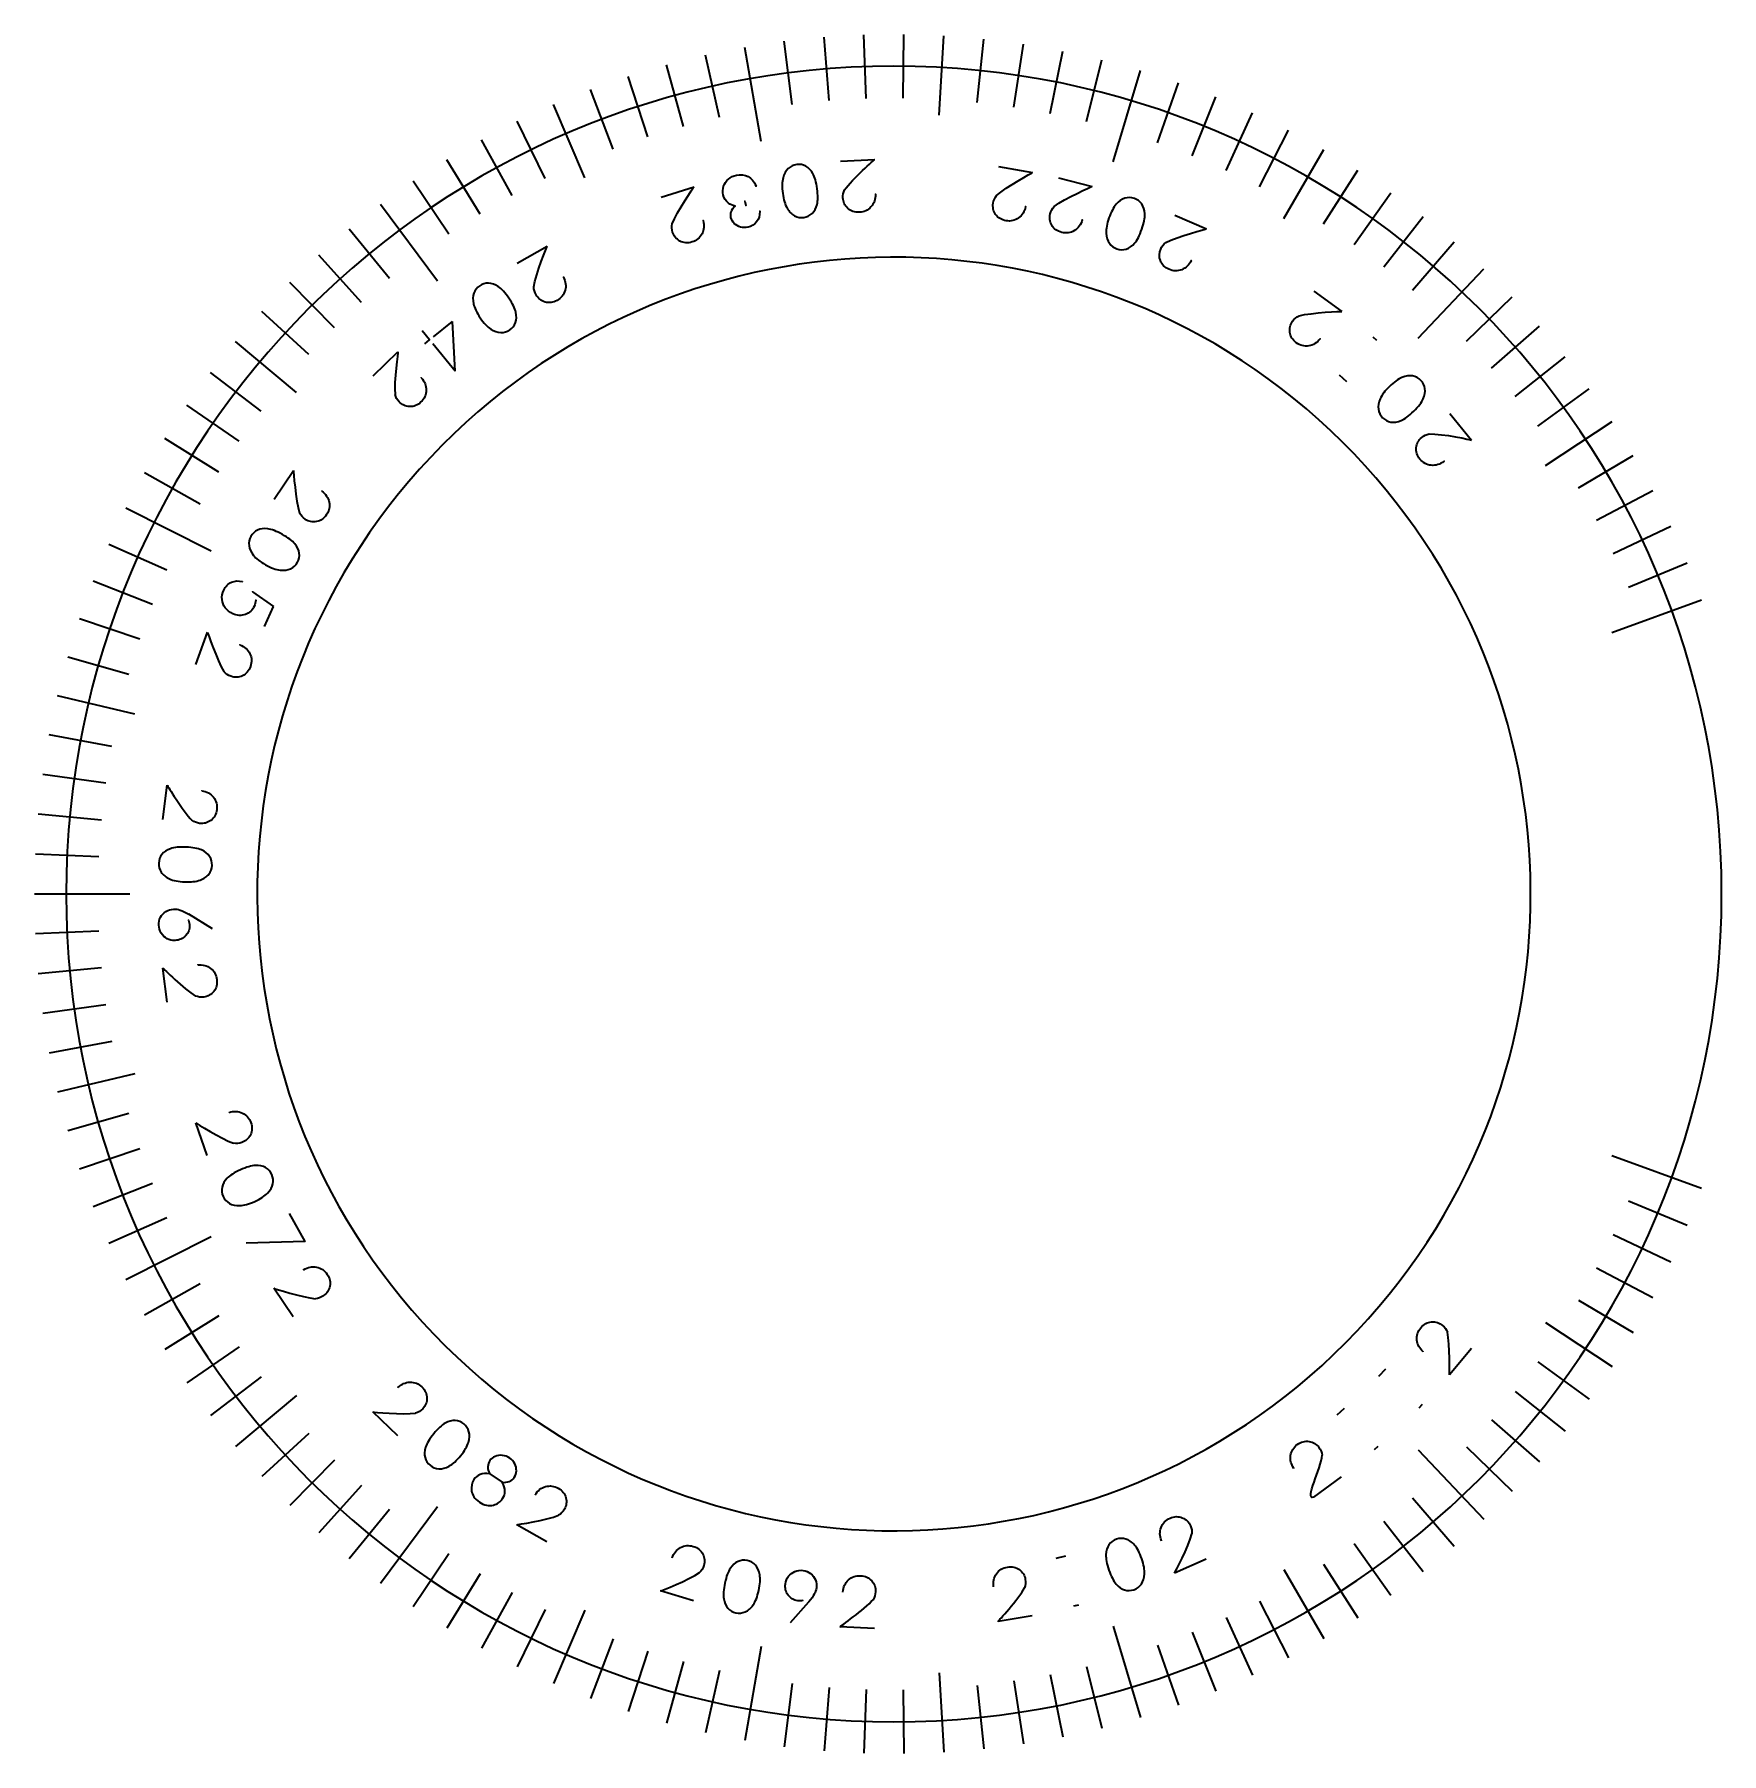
# Model space of a CAD drawing. Header units: inches. Extents: x 2.65 to 5.3, y 2.65 to 5.35.
import ezdxf

# ---------------------------------------------------------------- set-up
doc = ezdxf.new("R2010")
doc.units = ezdxf.units.IN
doc.header["$MEASUREMENT"] = 0
doc.layers.add('Layer 1', color=7, linetype='Continuous', lineweight=0)

# ---------------------------------------------------------------- blocks, each defined once
blk = doc.blocks.new('Block_1')
at = {"layer": 'Layer 1', "color": 1, "lineweight": 35, "true_color": 0xff0000}
for points in [[(4.8613, 4.7231)], [(4.8626, 4.7154)]]:
    blk.add_lwpolyline(points, dxfattribs=at)
blk.add_open_spline([(4.873, 4.7547), (4.873, 4.7547), (4.9074, 4.7129), (4.9074, 4.7129)], degree=3, dxfattribs=at)
blk.add_open_spline([(4.864, 4.6795), (4.864, 4.6795), (4.864, 4.6795), (4.864, 4.6795), (4.8577, 4.6746), (4.8511, 4.6725), (4.844, 4.6732), (4.844, 4.6732), (4.844, 4.6732), (4.844, 4.6732), (4.844, 4.6732), (4.844, 4.6732), (4.844, 4.6732), (4.8368, 4.6739), (4.8309, 4.6771), (4.8262, 4.6828), (4.8262, 4.6828), (4.8262, 4.6828), (4.8262, 4.6828), (4.8262, 4.6828), (4.8262, 4.6828), (4.8262, 4.6828), (4.8215, 4.6885), (4.8196, 4.6945), (4.8204, 4.7011), (4.8204, 4.7011), (4.8204, 4.7011), (4.8204, 4.7011), (4.8204, 4.7011), (4.8204, 4.7011), (4.8204, 4.7011), (4.8211, 4.7076), (4.824, 4.7129), (4.829, 4.717), (4.829, 4.717), (4.829, 4.717), (4.829, 4.717), (4.829, 4.717), (4.829, 4.717), (4.829, 4.717), (4.8324, 4.7199), (4.8364, 4.7217), (4.8408, 4.7226), (4.8408, 4.7226), (4.8408, 4.7226), (4.8408, 4.7226), (4.8408, 4.7226), (4.8408, 4.7226), (4.8408, 4.7226)], degree=3, knots=[0, 0, 0, 0, 1, 1, 1, 2, 2, 2, 3, 3, 3, 4, 4, 4, 5, 5, 5, 6, 6, 6, 7, 7, 7, 8, 8, 8, 9, 9, 9, 10, 10, 10, 11, 11, 11, 12, 12, 12, 13, 13, 13, 14, 14, 14, 15, 15, 15, 16, 16, 16, 16], dxfattribs=at)
blk = doc.blocks.new('Block_0')
at = {"layer": 'Layer 1'}
blk.add_blockref('Block_1', (0, 0), dxfattribs=at)
blk = doc.blocks.new('Block_2')
at = {"layer": 'Layer 1', "color": 1, "lineweight": 35, "true_color": 0xff0000}
blk.add_lwpolyline([(4.8262, 4.7413)], dxfattribs=at)
blk = doc.blocks.new('Block_3')
at = {"layer": 'Layer 1', "color": 1, "lineweight": 35, "true_color": 0xff0000}
blk.add_open_spline([(4.8164, 4.7581), (4.8164, 4.7581), (4.8164, 4.7581), (4.8164, 4.7581), (4.8088, 4.7508), (4.8022, 4.7459), (4.7965, 4.7435), (4.7965, 4.7435), (4.7965, 4.7435), (4.7965, 4.7435), (4.7965, 4.7435), (4.7965, 4.7435), (4.7965, 4.7435), (4.7908, 4.7411), (4.7855, 4.7404), (4.7805, 4.7412), (4.7805, 4.7412), (4.7805, 4.7412), (4.7805, 4.7412), (4.7805, 4.7412), (4.7805, 4.7412), (4.7805, 4.7412), (4.7755, 4.7421), (4.7712, 4.7444), (4.7676, 4.748), (4.7676, 4.748), (4.7676, 4.748), (4.7676, 4.748), (4.7676, 4.748), (4.7676, 4.748), (4.7676, 4.748), (4.764, 4.7517), (4.7618, 4.7561), (4.761, 4.7612), (4.761, 4.7612), (4.761, 4.7612), (4.761, 4.7612), (4.761, 4.7612), (4.761, 4.7612), (4.761, 4.7612), (4.7602, 4.7663), (4.7611, 4.7718), (4.7637, 4.7777), (4.7637, 4.7777), (4.7637, 4.7777), (4.7637, 4.7777), (4.7637, 4.7777), (4.7637, 4.7777), (4.7637, 4.7777), (4.7663, 4.7836), (4.7711, 4.7901), (4.7783, 4.7971), (4.7783, 4.7971), (4.7783, 4.7971), (4.7783, 4.7971), (4.7783, 4.7971), (4.7783, 4.7971), (4.7783, 4.7971), (4.7855, 4.8041), (4.7921, 4.8088), (4.798, 4.8112), (4.798, 4.8112), (4.798, 4.8112), (4.798, 4.8112), (4.798, 4.8112), (4.798, 4.8112), (4.798, 4.8112), (4.8039, 4.8137), (4.8094, 4.8144), (4.8146, 4.8135), (4.8146, 4.8135), (4.8146, 4.8135), (4.8146, 4.8135), (4.8146, 4.8135), (4.8146, 4.8135), (4.8146, 4.8135), (4.8197, 4.8126), (4.824, 4.8103), (4.8276, 4.8066), (4.8276, 4.8066), (4.8276, 4.8066), (4.8276, 4.8066), (4.8276, 4.8066), (4.8276, 4.8066), (4.8276, 4.8066), (4.8312, 4.8029), (4.8334, 4.7986), (4.8341, 4.7936), (4.8341, 4.7936), (4.8341, 4.7936), (4.8341, 4.7936), (4.8341, 4.7936), (4.8341, 4.7936), (4.8341, 4.7936), (4.8349, 4.7887), (4.834, 4.7833), (4.8314, 4.7776), (4.8314, 4.7776), (4.8314, 4.7776), (4.8314, 4.7776), (4.8314, 4.7776), (4.8314, 4.7776), (4.8314, 4.7776), (4.8289, 4.7719), (4.8239, 4.7654), (4.8164, 4.7581)], degree=3, knots=[0, 0, 0, 0, 1, 1, 1, 2, 2, 2, 3, 3, 3, 4, 4, 4, 5, 5, 5, 6, 6, 6, 7, 7, 7, 8, 8, 8, 9, 9, 9, 10, 10, 10, 11, 11, 11, 12, 12, 12, 13, 13, 13, 14, 14, 14, 15, 15, 15, 16, 16, 16, 17, 17, 17, 18, 18, 18, 19, 19, 19, 20, 20, 20, 21, 21, 21, 22, 22, 22, 23, 23, 23, 24, 24, 24, 25, 25, 25, 26, 26, 26, 27, 27, 27, 28, 28, 28, 29, 29, 29, 30, 30, 30, 31, 31, 31, 32, 32, 32, 33, 33, 33, 34, 34, 34, 35, 35, 35, 35], dxfattribs=at)
blk = doc.blocks.new('Block_4')
at = {"layer": 'Layer 1', "color": 1, "lineweight": 35, "true_color": 0xff0000}
blk.add_lwpolyline([(4.7617, 4.8074)], dxfattribs=at)
blk = doc.blocks.new('Block_6')
at = {"layer": 'Layer 1', "color": 1, "lineweight": 35, "true_color": 0xff0000}
for points in [[(4.752, 4.8749), (4.752, 4.8749), (4.758, 4.8697), (4.758, 4.8697)], [(4.7115, 4.8043), (4.7115, 4.8043), (4.6997, 4.8146), (4.6997, 4.8146)]]:
    blk.add_open_spline(points, degree=3, dxfattribs=at)
blk = doc.blocks.new('Block_5')
at = {"layer": 'Layer 1'}
blk.add_blockref('Block_6', (0, 0), dxfattribs=at)
blk = doc.blocks.new('Block_7')
at = {"layer": 'Layer 1', "color": 1, "lineweight": 35, "true_color": 0xff0000}
blk.add_lwpolyline([(4.692, 4.8679)], dxfattribs=at)
blk = doc.blocks.new('Block_9')
at = {"layer": 'Layer 1', "color": 1, "lineweight": 35, "true_color": 0xff0000}
for points in [[(4.656, 4.9134)], [(4.6592, 4.9063)]]:
    blk.add_lwpolyline(points, dxfattribs=at)
blk.add_open_spline([(4.6595, 4.9469), (4.6595, 4.9469), (4.7033, 4.9149), (4.7033, 4.9149)], degree=3, dxfattribs=at)
blk.add_open_spline([(4.6694, 4.8718), (4.6694, 4.8718), (4.6694, 4.8718), (4.6694, 4.8718), (4.6646, 4.8656), (4.6586, 4.8619), (4.6515, 4.8608), (4.6515, 4.8608), (4.6515, 4.8608), (4.6515, 4.8608), (4.6515, 4.8608), (4.6515, 4.8608), (4.6515, 4.8608), (4.6445, 4.8597), (4.638, 4.8613), (4.632, 4.8657), (4.632, 4.8657), (4.632, 4.8657), (4.632, 4.8657), (4.632, 4.8657), (4.632, 4.8657), (4.632, 4.8657), (4.626, 4.87), (4.6227, 4.8755), (4.6218, 4.882), (4.6218, 4.882), (4.6218, 4.882), (4.6218, 4.882), (4.6218, 4.882), (4.6218, 4.882), (4.6218, 4.882), (4.6209, 4.8885), (4.6224, 4.8943), (4.6262, 4.8995), (4.6262, 4.8995), (4.6262, 4.8995), (4.6262, 4.8995), (4.6262, 4.8995), (4.6262, 4.8995), (4.6262, 4.8995), (4.6289, 4.9032), (4.6322, 4.9059), (4.6363, 4.9079), (4.6363, 4.9079), (4.6363, 4.9079), (4.6363, 4.9079), (4.6363, 4.9079), (4.6363, 4.9079), (4.6363, 4.9079)], degree=3, knots=[0, 0, 0, 0, 1, 1, 1, 2, 2, 2, 3, 3, 3, 4, 4, 4, 5, 5, 5, 6, 6, 6, 7, 7, 7, 8, 8, 8, 9, 9, 9, 10, 10, 10, 11, 11, 11, 12, 12, 12, 13, 13, 13, 14, 14, 14, 15, 15, 15, 16, 16, 16, 16], dxfattribs=at)
blk = doc.blocks.new('Block_8')
at = {"layer": 'Layer 1'}
blk.add_blockref('Block_9', (0, 0), dxfattribs=at)
blk = doc.blocks.new('Block_11')
at = {"layer": 'Layer 1', "color": 1, "lineweight": 35, "true_color": 0xff0000}
for points in [[(4.4452, 5.0327)], [(4.4498, 5.0265)]]:
    blk.add_lwpolyline(points, dxfattribs=at)
blk.add_open_spline([(4.4414, 5.0662), (4.4414, 5.0662), (4.491, 5.0443), (4.491, 5.0443)], degree=3, dxfattribs=at)
blk.add_open_spline([(4.4671, 4.9949), (4.4671, 4.9949), (4.4671, 4.9949), (4.4671, 4.9949), (4.4637, 4.9878), (4.4587, 4.983), (4.4521, 4.9804), (4.4521, 4.9804), (4.4521, 4.9804), (4.4521, 4.9804), (4.4521, 4.9804), (4.4521, 4.9804), (4.4521, 4.9804), (4.4454, 4.9778), (4.4387, 4.978), (4.4319, 4.981), (4.4319, 4.981), (4.4319, 4.981), (4.4319, 4.981), (4.4319, 4.981), (4.4319, 4.981), (4.4319, 4.981), (4.4252, 4.9839), (4.4207, 4.9885), (4.4185, 4.9947), (4.4185, 4.9947), (4.4185, 4.9947), (4.4185, 4.9947), (4.4185, 4.9947), (4.4185, 4.9947), (4.4185, 4.9947), (4.4162, 5.0008), (4.4164, 5.0069), (4.419, 5.0128), (4.419, 5.0128), (4.419, 5.0128), (4.419, 5.0128), (4.419, 5.0128), (4.419, 5.0128), (4.419, 5.0128), (4.4208, 5.0169), (4.4235, 5.0203), (4.4271, 5.0231), (4.4271, 5.0231), (4.4271, 5.0231), (4.4271, 5.0231), (4.4271, 5.0231), (4.4271, 5.0231), (4.4271, 5.0231)], degree=3, knots=[0, 0, 0, 0, 1, 1, 1, 2, 2, 2, 3, 3, 3, 4, 4, 4, 5, 5, 5, 6, 6, 6, 7, 7, 7, 8, 8, 8, 9, 9, 9, 10, 10, 10, 11, 11, 11, 12, 12, 12, 13, 13, 13, 14, 14, 14, 15, 15, 15, 16, 16, 16, 16], dxfattribs=at)
blk = doc.blocks.new('Block_10')
at = {"layer": 'Layer 1'}
blk.add_blockref('Block_11', (0, 0), dxfattribs=at)
blk = doc.blocks.new('Block_12')
at = {"layer": 'Layer 1', "color": 1, "lineweight": 35, "true_color": 0xff0000}
blk.add_lwpolyline([(4.4056, 5.0332)], dxfattribs=at)
blk = doc.blocks.new('Block_13')
at = {"layer": 'Layer 1', "color": 1, "lineweight": 35, "true_color": 0xff0000}
blk.add_open_spline([(4.3893, 5.0439), (4.3893, 5.0439), (4.3893, 5.0439), (4.3893, 5.0439), (4.3859, 5.0339), (4.3821, 5.0266), (4.3781, 5.0219), (4.3781, 5.0219), (4.3781, 5.0219), (4.3781, 5.0219), (4.3781, 5.0219), (4.3781, 5.0219), (4.3781, 5.0219), (4.3741, 5.0172), (4.3697, 5.0141), (4.3648, 5.0127), (4.3648, 5.0127), (4.3648, 5.0127), (4.3648, 5.0127), (4.3648, 5.0127), (4.3648, 5.0127), (4.3648, 5.0127), (4.3599, 5.0112), (4.3551, 5.0113), (4.3503, 5.013), (4.3503, 5.013), (4.3503, 5.013), (4.3503, 5.013), (4.3503, 5.013), (4.3503, 5.013), (4.3503, 5.013), (4.3454, 5.0147), (4.3414, 5.0176), (4.3385, 5.0218), (4.3385, 5.0218), (4.3385, 5.0218), (4.3385, 5.0218), (4.3385, 5.0218), (4.3385, 5.0218), (4.3385, 5.0218), (4.3355, 5.026), (4.3338, 5.0313), (4.3334, 5.0377), (4.3334, 5.0377), (4.3334, 5.0377), (4.3334, 5.0377), (4.3334, 5.0377), (4.3334, 5.0377), (4.3334, 5.0377), (4.3331, 5.0442), (4.3345, 5.0522), (4.3378, 5.0617), (4.3378, 5.0617), (4.3378, 5.0617), (4.3378, 5.0617), (4.3378, 5.0617), (4.3378, 5.0617), (4.3378, 5.0617), (4.3411, 5.0711), (4.3448, 5.0783), (4.349, 5.0831), (4.349, 5.0831), (4.349, 5.0831), (4.349, 5.0831), (4.349, 5.0831), (4.349, 5.0831), (4.349, 5.0831), (4.3532, 5.0879), (4.3578, 5.0911), (4.3628, 5.0925), (4.3628, 5.0925), (4.3628, 5.0925), (4.3628, 5.0925), (4.3628, 5.0925), (4.3628, 5.0925), (4.3628, 5.0925), (4.3678, 5.094), (4.3727, 5.0939), (4.3776, 5.0922), (4.3776, 5.0922), (4.3776, 5.0922), (4.3776, 5.0922), (4.3776, 5.0922), (4.3776, 5.0922), (4.3776, 5.0922), (4.3825, 5.0905), (4.3863, 5.0877), (4.3892, 5.0836), (4.3892, 5.0836), (4.3892, 5.0836), (4.3892, 5.0836), (4.3892, 5.0836), (4.3892, 5.0836), (4.3892, 5.0836), (4.3921, 5.0795), (4.3937, 5.0743), (4.394, 5.0681), (4.394, 5.0681), (4.394, 5.0681), (4.394, 5.0681), (4.394, 5.0681), (4.394, 5.0681), (4.394, 5.0681), (4.3943, 5.0618), (4.3927, 5.0538), (4.3893, 5.0439)], degree=3, knots=[0, 0, 0, 0, 1, 1, 1, 2, 2, 2, 3, 3, 3, 4, 4, 4, 5, 5, 5, 6, 6, 6, 7, 7, 7, 8, 8, 8, 9, 9, 9, 10, 10, 10, 11, 11, 11, 12, 12, 12, 13, 13, 13, 14, 14, 14, 15, 15, 15, 16, 16, 16, 17, 17, 17, 18, 18, 18, 19, 19, 19, 20, 20, 20, 21, 21, 21, 22, 22, 22, 23, 23, 23, 24, 24, 24, 25, 25, 25, 26, 26, 26, 27, 27, 27, 28, 28, 28, 29, 29, 29, 30, 30, 30, 31, 31, 31, 32, 32, 32, 33, 33, 33, 34, 34, 34, 35, 35, 35, 35], dxfattribs=at)
blk = doc.blocks.new('Block_14')
at = {"layer": 'Layer 1', "color": 1, "lineweight": 35, "true_color": 0xff0000}
blk.add_lwpolyline([(4.3184, 5.0634)], dxfattribs=at)
blk = doc.blocks.new('Block_16')
at = {"layer": 'Layer 1', "color": 1, "lineweight": 35, "true_color": 0xff0000}
for points in [[(4.268, 5.0922)], [(4.2736, 5.0868)]]:
    blk.add_lwpolyline(points, dxfattribs=at)
blk.add_open_spline([(4.2587, 5.1246), (4.2587, 5.1246), (4.3113, 5.1112), (4.3113, 5.1112)], degree=3, dxfattribs=at)
blk.add_open_spline([(4.2959, 5.0586), (4.2959, 5.0586), (4.2959, 5.0586), (4.2959, 5.0586), (4.2937, 5.051), (4.2896, 5.0454), (4.2835, 5.0417), (4.2835, 5.0417), (4.2835, 5.0417), (4.2835, 5.0417), (4.2835, 5.0417), (4.2835, 5.0417), (4.2835, 5.0417), (4.2773, 5.038), (4.2707, 5.0371), (4.2635, 5.0389), (4.2635, 5.0389), (4.2635, 5.0389), (4.2635, 5.0389), (4.2635, 5.0389), (4.2635, 5.0389), (4.2635, 5.0389), (4.2564, 5.0408), (4.2512, 5.0445), (4.248, 5.0502), (4.248, 5.0502), (4.248, 5.0502), (4.248, 5.0502), (4.248, 5.0502), (4.248, 5.0502), (4.248, 5.0502), (4.2447, 5.0559), (4.2439, 5.0619), (4.2455, 5.0682), (4.2455, 5.0682), (4.2455, 5.0682), (4.2455, 5.0682), (4.2455, 5.0682), (4.2455, 5.0682), (4.2455, 5.0682), (4.2466, 5.0725), (4.2487, 5.0764), (4.2518, 5.0797), (4.2518, 5.0797), (4.2518, 5.0797), (4.2518, 5.0797), (4.2518, 5.0797), (4.2518, 5.0797), (4.2518, 5.0797)], degree=3, knots=[0, 0, 0, 0, 1, 1, 1, 2, 2, 2, 3, 3, 3, 4, 4, 4, 5, 5, 5, 6, 6, 6, 7, 7, 7, 8, 8, 8, 9, 9, 9, 10, 10, 10, 11, 11, 11, 12, 12, 12, 13, 13, 13, 14, 14, 14, 15, 15, 15, 16, 16, 16, 16], dxfattribs=at)
blk = doc.blocks.new('Block_15')
at = {"layer": 'Layer 1'}
blk.add_blockref('Block_16', (0, 0), dxfattribs=at)
blk = doc.blocks.new('Block_17')
at = {"layer": 'Layer 1', "color": 1, "lineweight": 35, "true_color": 0xff0000}
blk.add_lwpolyline([(4.2289, 5.0861)], dxfattribs=at)
blk = doc.blocks.new('Block_19')
at = {"layer": 'Layer 1', "color": 1, "lineweight": 35, "true_color": 0xff0000}
for points in [[(4.1763, 5.1106)], [(4.1823, 5.1058)]]:
    blk.add_lwpolyline(points, dxfattribs=at)
blk.add_open_spline([(4.1644, 5.1422), (4.1644, 5.1422), (4.2178, 5.1332), (4.2178, 5.1332)], degree=3, dxfattribs=at)
blk.add_open_spline([(4.2069, 5.0795), (4.2069, 5.0795), (4.2069, 5.0795), (4.2069, 5.0795), (4.2054, 5.0718), (4.2017, 5.0658), (4.1959, 5.0616), (4.1959, 5.0616), (4.1959, 5.0616), (4.1959, 5.0616), (4.1959, 5.0616), (4.1959, 5.0616), (4.1959, 5.0616), (4.1901, 5.0575), (4.1835, 5.056), (4.1762, 5.0572), (4.1762, 5.0572), (4.1762, 5.0572), (4.1762, 5.0572), (4.1762, 5.0572), (4.1762, 5.0572), (4.1762, 5.0572), (4.169, 5.0585), (4.1635, 5.0618), (4.1598, 5.0672), (4.1598, 5.0672), (4.1598, 5.0672), (4.1598, 5.0672), (4.1598, 5.0672), (4.1598, 5.0672), (4.1598, 5.0672), (4.1561, 5.0726), (4.1548, 5.0785), (4.1559, 5.0849), (4.1559, 5.0849), (4.1559, 5.0849), (4.1559, 5.0849), (4.1559, 5.0849), (4.1559, 5.0849), (4.1559, 5.0849), (4.1566, 5.0893), (4.1584, 5.0933), (4.1612, 5.0969), (4.1612, 5.0969), (4.1612, 5.0969), (4.1612, 5.0969), (4.1612, 5.0969), (4.1612, 5.0969), (4.1612, 5.0969)], degree=3, knots=[0, 0, 0, 0, 1, 1, 1, 2, 2, 2, 3, 3, 3, 4, 4, 4, 5, 5, 5, 6, 6, 6, 7, 7, 7, 8, 8, 8, 9, 9, 9, 10, 10, 10, 11, 11, 11, 12, 12, 12, 13, 13, 13, 14, 14, 14, 15, 15, 15, 16, 16, 16, 16], dxfattribs=at)
blk = doc.blocks.new('Block_18')
at = {"layer": 'Layer 1'}
blk.add_blockref('Block_19', (0, 0), dxfattribs=at)
blk = doc.blocks.new('Block_21')
at = {"layer": 'Layer 1', "color": 1, "lineweight": 35, "true_color": 0xff0000}
for points in [[(3.9344, 5.1226)], [(3.9413, 5.1192)]]:
    blk.add_lwpolyline(points, dxfattribs=at)
blk.add_open_spline([(3.9159, 5.1509), (3.9159, 5.1509), (3.9701, 5.1536), (3.9701, 5.1536)], degree=3, dxfattribs=at)
blk.add_open_spline([(3.9709, 5.0988), (3.9709, 5.0988), (3.9709, 5.0988), (3.9709, 5.0988), (3.9711, 5.0909), (3.9688, 5.0843), (3.964, 5.079), (3.964, 5.079), (3.964, 5.079), (3.964, 5.079), (3.964, 5.079), (3.964, 5.079), (3.964, 5.079), (3.9592, 5.0737), (3.9531, 5.0708), (3.9457, 5.0705), (3.9457, 5.0705), (3.9457, 5.0705), (3.9457, 5.0705), (3.9457, 5.0705), (3.9457, 5.0705), (3.9457, 5.0705), (3.9384, 5.0701), (3.9323, 5.0722), (3.9275, 5.0767), (3.9275, 5.0767), (3.9275, 5.0767), (3.9275, 5.0767), (3.9275, 5.0767), (3.9275, 5.0767), (3.9275, 5.0767), (3.9228, 5.0812), (3.9202, 5.0866), (3.9199, 5.0931), (3.9199, 5.0931), (3.9199, 5.0931), (3.9199, 5.0931), (3.9199, 5.0931), (3.9199, 5.0931), (3.9199, 5.0931), (3.9197, 5.0976), (3.9206, 5.1019), (3.9225, 5.1059), (3.9225, 5.1059), (3.9225, 5.1059), (3.9225, 5.1059), (3.9225, 5.1059), (3.9225, 5.1059), (3.9225, 5.1059)], degree=3, knots=[0, 0, 0, 0, 1, 1, 1, 2, 2, 2, 3, 3, 3, 4, 4, 4, 5, 5, 5, 6, 6, 6, 7, 7, 7, 8, 8, 8, 9, 9, 9, 10, 10, 10, 11, 11, 11, 12, 12, 12, 13, 13, 13, 14, 14, 14, 15, 15, 15, 16, 16, 16, 16], dxfattribs=at)
blk = doc.blocks.new('Block_20')
at = {"layer": 'Layer 1'}
blk.add_blockref('Block_21', (0, 0), dxfattribs=at)
blk = doc.blocks.new('Block_22')
at = {"layer": 'Layer 1', "color": 1, "lineweight": 35, "true_color": 0xff0000}
blk.add_lwpolyline([(3.8987, 5.1054)], dxfattribs=at)
blk = doc.blocks.new('Block_23')
at = {"layer": 'Layer 1', "color": 1, "lineweight": 35, "true_color": 0xff0000}
blk.add_open_spline([(3.8794, 5.1076), (3.8794, 5.1076), (3.8794, 5.1076), (3.8794, 5.1076), (3.8808, 5.0971), (3.8807, 5.0889), (3.8793, 5.0829), (3.8793, 5.0829), (3.8793, 5.0829), (3.8793, 5.0829), (3.8793, 5.0829), (3.8793, 5.0829), (3.8793, 5.0829), (3.8778, 5.0769), (3.8752, 5.0722), (3.8715, 5.0687), (3.8715, 5.0687), (3.8715, 5.0687), (3.8715, 5.0687), (3.8715, 5.0687), (3.8715, 5.0687), (3.8715, 5.0687), (3.8678, 5.0652), (3.8634, 5.0631), (3.8584, 5.0624), (3.8584, 5.0624), (3.8584, 5.0624), (3.8584, 5.0624), (3.8584, 5.0624), (3.8584, 5.0624), (3.8584, 5.0624), (3.8533, 5.0618), (3.8484, 5.0626), (3.8439, 5.065), (3.8439, 5.065), (3.8439, 5.065), (3.8439, 5.065), (3.8439, 5.065), (3.8439, 5.065), (3.8439, 5.065), (3.8393, 5.0674), (3.8354, 5.0714), (3.8322, 5.077), (3.8322, 5.077), (3.8322, 5.077), (3.8322, 5.077), (3.8322, 5.077), (3.8322, 5.077), (3.8322, 5.077), (3.829, 5.0826), (3.8267, 5.0904), (3.8254, 5.1003), (3.8254, 5.1003), (3.8254, 5.1003), (3.8254, 5.1003), (3.8254, 5.1003), (3.8254, 5.1003), (3.8254, 5.1003), (3.8241, 5.1103), (3.8242, 5.1183), (3.8258, 5.1245), (3.8258, 5.1245), (3.8258, 5.1245), (3.8258, 5.1245), (3.8258, 5.1245), (3.8258, 5.1245), (3.8258, 5.1245), (3.8274, 5.1307), (3.8301, 5.1356), (3.8339, 5.1392), (3.8339, 5.1392), (3.8339, 5.1392), (3.8339, 5.1392), (3.8339, 5.1392), (3.8339, 5.1392), (3.8339, 5.1392), (3.8377, 5.1427), (3.8422, 5.1448), (3.8473, 5.1455), (3.8473, 5.1455), (3.8473, 5.1455), (3.8473, 5.1455), (3.8473, 5.1455), (3.8473, 5.1455), (3.8473, 5.1455), (3.8523, 5.1462), (3.8571, 5.1454), (3.8615, 5.143), (3.8615, 5.143), (3.8615, 5.143), (3.8615, 5.143), (3.8615, 5.143), (3.8615, 5.143), (3.8615, 5.143), (3.866, 5.1406), (3.8697, 5.1367), (3.8727, 5.1313), (3.8727, 5.1313), (3.8727, 5.1313), (3.8727, 5.1313), (3.8727, 5.1313), (3.8727, 5.1313), (3.8727, 5.1313), (3.8758, 5.1258), (3.878, 5.1179), (3.8794, 5.1076)], degree=3, knots=[0, 0, 0, 0, 1, 1, 1, 2, 2, 2, 3, 3, 3, 4, 4, 4, 5, 5, 5, 6, 6, 6, 7, 7, 7, 8, 8, 8, 9, 9, 9, 10, 10, 10, 11, 11, 11, 12, 12, 12, 13, 13, 13, 14, 14, 14, 15, 15, 15, 16, 16, 16, 17, 17, 17, 18, 18, 18, 19, 19, 19, 20, 20, 20, 21, 21, 21, 22, 22, 22, 23, 23, 23, 24, 24, 24, 25, 25, 25, 26, 26, 26, 27, 27, 27, 28, 28, 28, 29, 29, 29, 30, 30, 30, 31, 31, 31, 32, 32, 32, 33, 33, 33, 34, 34, 34, 35, 35, 35, 35], dxfattribs=at)
blk = doc.blocks.new('Block_24')
at = {"layer": 'Layer 1', "color": 1, "lineweight": 35, "true_color": 0xff0000}
blk.add_lwpolyline([(3.8073, 5.0931)], dxfattribs=at)
blk = doc.blocks.new('Block_26')
at = {"layer": 'Layer 1', "color": 1, "lineweight": 35, "true_color": 0xff0000}
for points, knots in [([(3.7894, 5.0721), (3.7894, 5.0721), (3.7894, 5.0721), (3.7894, 5.0721), (3.7894, 5.0654), (3.7877, 5.0598), (3.7843, 5.0555), (3.7843, 5.0555), (3.7843, 5.0555), (3.7843, 5.0555), (3.7843, 5.0555), (3.7843, 5.0555), (3.7843, 5.0555), (3.781, 5.0511), (3.7766, 5.0483), (3.771, 5.0471), (3.771, 5.0471), (3.771, 5.0471), (3.771, 5.0471), (3.771, 5.0471), (3.771, 5.0471), (3.771, 5.0471), (3.7669, 5.0462), (3.7629, 5.0463), (3.759, 5.0474), (3.759, 5.0474), (3.759, 5.0474), (3.759, 5.0474), (3.759, 5.0474), (3.759, 5.0474), (3.759, 5.0474), (3.7551, 5.0484), (3.7518, 5.0503), (3.7492, 5.0531), (3.7492, 5.0531), (3.7492, 5.0531), (3.7492, 5.0531), (3.7492, 5.0531), (3.7492, 5.0531), (3.7492, 5.0531), (3.7466, 5.0558), (3.7449, 5.0589), (3.7441, 5.0623), (3.7441, 5.0623), (3.7441, 5.0623), (3.7441, 5.0623), (3.7441, 5.0623), (3.7441, 5.0623), (3.7441, 5.0623), (3.7427, 5.069), (3.7448, 5.0751), (3.7506, 5.0804), (3.7506, 5.0804), (3.7506, 5.0804), (3.7506, 5.0804), (3.7506, 5.0804), (3.7506, 5.0804), (3.7506, 5.0804), (3.7466, 5.0811), (3.743, 5.0827), (3.74, 5.0851), (3.74, 5.0851), (3.74, 5.0851), (3.74, 5.0851), (3.74, 5.0851), (3.74, 5.0851), (3.74, 5.0851), (3.7357, 5.0885), (3.7329, 5.0927), (3.7318, 5.0979), (3.7318, 5.0979), (3.7318, 5.0979), (3.7318, 5.0979), (3.7318, 5.0979), (3.7318, 5.0979), (3.7318, 5.0979), (3.7309, 5.1023), (3.7311, 5.1067), (3.7325, 5.1113), (3.7325, 5.1113), (3.7325, 5.1113), (3.7325, 5.1113), (3.7325, 5.1113), (3.7325, 5.1113), (3.7325, 5.1113), (3.734, 5.1158), (3.7365, 5.1196), (3.74, 5.1227), (3.74, 5.1227), (3.74, 5.1227), (3.74, 5.1227), (3.74, 5.1227), (3.74, 5.1227), (3.74, 5.1227), (3.7436, 5.1257), (3.7479, 5.1278), (3.7528, 5.1289), (3.7528, 5.1289), (3.7528, 5.1289), (3.7528, 5.1289), (3.7528, 5.1289), (3.7528, 5.1289), (3.7528, 5.1289), (3.7595, 5.1304), (3.7656, 5.1297), (3.7709, 5.1268), (3.7709, 5.1268), (3.7709, 5.1268), (3.7709, 5.1268), (3.7709, 5.1268), (3.7709, 5.1268), (3.7709, 5.1268), (3.7762, 5.1239), (3.7804, 5.1189), (3.7834, 5.1117), (3.7834, 5.1117), (3.7834, 5.1117), (3.7834, 5.1117)], [0, 0, 0, 0, 1, 1, 1, 2, 2, 2, 3, 3, 3, 4, 4, 4, 5, 5, 5, 6, 6, 6, 7, 7, 7, 8, 8, 8, 9, 9, 9, 10, 10, 10, 11, 11, 11, 12, 12, 12, 13, 13, 13, 14, 14, 14, 15, 15, 15, 16, 16, 16, 17, 17, 17, 18, 18, 18, 19, 19, 19, 20, 20, 20, 21, 21, 21, 22, 22, 22, 23, 23, 23, 24, 24, 24, 25, 25, 25, 26, 26, 26, 27, 27, 27, 28, 28, 28, 29, 29, 29, 30, 30, 30, 31, 31, 31, 32, 32, 32, 33, 33, 33, 34, 34, 34, 35, 35, 35, 36, 36, 36, 37, 37, 37, 38, 38, 38, 39, 39, 39, 39]), ([(3.7659, 5.0882), (3.7659, 5.0882), (3.7659, 5.0882), (3.7659, 5.0882), (3.7659, 5.0882), (3.7675, 5.081), (3.7675, 5.081), (3.7675, 5.081), (3.7675, 5.081), (3.7675, 5.081)], [0, 0, 0, 0, 1, 1, 1, 2, 2, 2, 3, 3, 3, 3])]:
    blk.add_open_spline(points, degree=3, knots=knots, dxfattribs=at)
blk = doc.blocks.new('Block_25')
at = {"layer": 'Layer 1'}
blk.add_blockref('Block_26', (0, 0), dxfattribs=at)
blk = doc.blocks.new('Block_27')
at = {"layer": 'Layer 1', "color": 1, "lineweight": 35, "true_color": 0xff0000}
blk.add_lwpolyline([(3.7171, 5.0733)], dxfattribs=at)
blk = doc.blocks.new('Block_29')
at = {"layer": 'Layer 1', "color": 1, "lineweight": 35, "true_color": 0xff0000}
for points in [[(3.6591, 5.0716)], [(3.6667, 5.07)]]:
    blk.add_lwpolyline(points, dxfattribs=at)
blk.add_open_spline([(3.6343, 5.0945), (3.6343, 5.0945), (3.6861, 5.1105), (3.6861, 5.1105)], degree=3, dxfattribs=at)
blk.add_open_spline([(3.7004, 5.0575), (3.7004, 5.0575), (3.7004, 5.0575), (3.7004, 5.0575), (3.7025, 5.0499), (3.7019, 5.043), (3.6986, 5.0367), (3.6986, 5.0367), (3.6986, 5.0367), (3.6986, 5.0367), (3.6986, 5.0367), (3.6986, 5.0367), (3.6986, 5.0367), (3.6953, 5.0303), (3.6901, 5.0261), (3.683, 5.0239), (3.683, 5.0239), (3.683, 5.0239), (3.683, 5.0239), (3.683, 5.0239), (3.683, 5.0239), (3.683, 5.0239), (3.676, 5.0217), (3.6696, 5.0222), (3.6639, 5.0254), (3.6639, 5.0254), (3.6639, 5.0254), (3.6639, 5.0254), (3.6639, 5.0254), (3.6639, 5.0254), (3.6639, 5.0254), (3.6581, 5.0286), (3.6543, 5.0333), (3.6524, 5.0394), (3.6524, 5.0394), (3.6524, 5.0394), (3.6524, 5.0394), (3.6524, 5.0394), (3.6524, 5.0394), (3.6524, 5.0394), (3.6511, 5.0437), (3.6509, 5.0481), (3.6518, 5.0525), (3.6518, 5.0525), (3.6518, 5.0525), (3.6518, 5.0525), (3.6518, 5.0525), (3.6518, 5.0525), (3.6518, 5.0525)], degree=3, knots=[0, 0, 0, 0, 1, 1, 1, 2, 2, 2, 3, 3, 3, 4, 4, 4, 5, 5, 5, 6, 6, 6, 7, 7, 7, 8, 8, 8, 9, 9, 9, 10, 10, 10, 11, 11, 11, 12, 12, 12, 13, 13, 13, 14, 14, 14, 15, 15, 15, 16, 16, 16, 16], dxfattribs=at)
blk = doc.blocks.new('Block_28')
at = {"layer": 'Layer 1'}
blk.add_blockref('Block_29', (0, 0), dxfattribs=at)
blk = doc.blocks.new('Block_31')
at = {"layer": 'Layer 1', "color": 1, "lineweight": 35, "true_color": 0xff0000}
for points in [[(3.4375, 4.9738)], [(3.4452, 4.9738)]]:
    blk.add_lwpolyline(points, dxfattribs=at)
blk.add_open_spline([(3.4084, 4.9907), (3.4084, 4.9907), (3.4555, 5.0175), (3.4555, 5.0175)], degree=3, dxfattribs=at)
blk.add_open_spline([(3.4809, 4.9688), (3.4809, 4.9688), (3.4809, 4.9688), (3.4809, 4.9688), (3.4846, 4.9619), (3.4855, 4.9549), (3.4836, 4.948), (3.4836, 4.948), (3.4836, 4.948), (3.4836, 4.948), (3.4836, 4.948), (3.4836, 4.948), (3.4836, 4.948), (3.4817, 4.9411), (3.4775, 4.9359), (3.4711, 4.9322), (3.4711, 4.9322), (3.4711, 4.9322), (3.4711, 4.9322), (3.4711, 4.9322), (3.4711, 4.9322), (3.4711, 4.9322), (3.4647, 4.9286), (3.4583, 4.9277), (3.452, 4.9296), (3.452, 4.9296), (3.452, 4.9296), (3.452, 4.9296), (3.452, 4.9296), (3.452, 4.9296), (3.452, 4.9296), (3.4458, 4.9315), (3.441, 4.9353), (3.4379, 4.9409), (3.4379, 4.9409), (3.4379, 4.9409), (3.4379, 4.9409), (3.4379, 4.9409), (3.4379, 4.9409), (3.4379, 4.9409), (3.4356, 4.9448), (3.4345, 4.949), (3.4344, 4.9535), (3.4344, 4.9535), (3.4344, 4.9535), (3.4344, 4.9535), (3.4344, 4.9535), (3.4344, 4.9535), (3.4344, 4.9535)], degree=3, knots=[0, 0, 0, 0, 1, 1, 1, 2, 2, 2, 3, 3, 3, 4, 4, 4, 5, 5, 5, 6, 6, 6, 7, 7, 7, 8, 8, 8, 9, 9, 9, 10, 10, 10, 11, 11, 11, 12, 12, 12, 13, 13, 13, 14, 14, 14, 15, 15, 15, 16, 16, 16, 16], dxfattribs=at)
blk = doc.blocks.new('Block_30')
at = {"layer": 'Layer 1'}
blk.add_blockref('Block_31', (0, 0), dxfattribs=at)
blk = doc.blocks.new('Block_32')
at = {"layer": 'Layer 1', "color": 1, "lineweight": 35, "true_color": 0xff0000}
blk.add_lwpolyline([(3.4134, 4.9424)], dxfattribs=at)
blk = doc.blocks.new('Block_33')
at = {"layer": 'Layer 1', "color": 1, "lineweight": 35, "true_color": 0xff0000}
blk.add_open_spline([(3.3952, 4.9356), (3.3952, 4.9356), (3.3952, 4.9356), (3.3952, 4.9356), (3.4011, 4.9269), (3.4047, 4.9196), (3.4061, 4.9135), (3.4061, 4.9135), (3.4061, 4.9135), (3.4061, 4.9135), (3.4061, 4.9135), (3.4061, 4.9135), (3.4061, 4.9135), (3.4075, 4.9075), (3.4073, 4.9021), (3.4056, 4.8973), (3.4056, 4.8973), (3.4056, 4.8973), (3.4056, 4.8973), (3.4056, 4.8973), (3.4056, 4.8973), (3.4056, 4.8973), (3.4038, 4.8926), (3.4008, 4.8887), (3.3966, 4.8859), (3.3966, 4.8859), (3.3966, 4.8859), (3.3966, 4.8859), (3.3966, 4.8859), (3.3966, 4.8859), (3.3966, 4.8859), (3.3924, 4.883), (3.3876, 4.8816), (3.3825, 4.8817), (3.3825, 4.8817), (3.3825, 4.8817), (3.3825, 4.8817), (3.3825, 4.8817), (3.3825, 4.8817), (3.3825, 4.8817), (3.3774, 4.8818), (3.3721, 4.8836), (3.3667, 4.8871), (3.3667, 4.8871), (3.3667, 4.8871), (3.3667, 4.8871), (3.3667, 4.8871), (3.3667, 4.8871), (3.3667, 4.8871), (3.3613, 4.8907), (3.3558, 4.8966), (3.3501, 4.9049), (3.3501, 4.9049), (3.3501, 4.9049), (3.3501, 4.9049), (3.3501, 4.9049), (3.3501, 4.9049), (3.3501, 4.9049), (3.3445, 4.9132), (3.341, 4.9205), (3.3396, 4.9267), (3.3396, 4.9267), (3.3396, 4.9267), (3.3396, 4.9267), (3.3396, 4.9267), (3.3396, 4.9267), (3.3396, 4.9267), (3.3383, 4.933), (3.3385, 4.9386), (3.3403, 4.9434), (3.3403, 4.9434), (3.3403, 4.9434), (3.3403, 4.9434), (3.3403, 4.9434), (3.3403, 4.9434), (3.3403, 4.9434), (3.3421, 4.9483), (3.3451, 4.9522), (3.3494, 4.9551), (3.3494, 4.9551), (3.3494, 4.9551), (3.3494, 4.9551), (3.3494, 4.9551), (3.3494, 4.9551), (3.3494, 4.9551), (3.3536, 4.958), (3.3582, 4.9594), (3.3633, 4.9593), (3.3633, 4.9593), (3.3633, 4.9593), (3.3633, 4.9593), (3.3633, 4.9593), (3.3633, 4.9593), (3.3633, 4.9593), (3.3683, 4.9591), (3.3734, 4.9573), (3.3786, 4.9538), (3.3786, 4.9538), (3.3786, 4.9538), (3.3786, 4.9538), (3.3786, 4.9538), (3.3786, 4.9538), (3.3786, 4.9538), (3.3837, 4.9503), (3.3893, 4.9443), (3.3952, 4.9356)], degree=3, knots=[0, 0, 0, 0, 1, 1, 1, 2, 2, 2, 3, 3, 3, 4, 4, 4, 5, 5, 5, 6, 6, 6, 7, 7, 7, 8, 8, 8, 9, 9, 9, 10, 10, 10, 11, 11, 11, 12, 12, 12, 13, 13, 13, 14, 14, 14, 15, 15, 15, 16, 16, 16, 17, 17, 17, 18, 18, 18, 19, 19, 19, 20, 20, 20, 21, 21, 21, 22, 22, 22, 23, 23, 23, 24, 24, 24, 25, 25, 25, 26, 26, 26, 27, 27, 27, 28, 28, 28, 29, 29, 29, 30, 30, 30, 31, 31, 31, 32, 32, 32, 33, 33, 33, 34, 34, 34, 35, 35, 35, 35], dxfattribs=at)
blk = doc.blocks.new('Block_34')
at = {"layer": 'Layer 1', "color": 1, "lineweight": 35, "true_color": 0xff0000}
blk.add_lwpolyline([(3.3372, 4.8904)], dxfattribs=at)
blk = doc.blocks.new('Block_36')
at = {"layer": 'Layer 1', "color": 1, "lineweight": 35, "true_color": 0xff0000}
for points in [[(3.277, 4.8751), (3.277, 4.8751), (3.3066, 4.8991), (3.3066, 4.8991)], [(3.3107, 4.821), (3.3107, 4.821), (3.2756, 4.8641), (3.2756, 4.8641)]]:
    blk.add_open_spline(points, degree=3, dxfattribs=at)
blk.add_open_spline([(3.2633, 4.864), (3.2633, 4.864), (3.2708, 4.8701), (3.2708, 4.8701), (3.2708, 4.8701), (3.2591, 4.8845), (3.2591, 4.8845)], degree=3, knots=[0, 0, 0, 0, 1, 1, 1, 2, 2, 2, 2], dxfattribs=at)
blk = doc.blocks.new('Block_35')
at = {"layer": 'Layer 1'}
blk.add_blockref('Block_36', (0, 0), dxfattribs=at)
blk = doc.blocks.new('Block_37')
at = {"layer": 'Layer 1', "color": 1, "lineweight": 35, "true_color": 0xff0000}
blk.add_lwpolyline([(3.2655, 4.8322)], dxfattribs=at)
blk = doc.blocks.new('Block_39')
at = {"layer": 'Layer 1', "color": 1, "lineweight": 35, "true_color": 0xff0000}
for points in [[(3.2219, 4.8066)], [(3.2144, 4.8047)]]:
    blk.add_lwpolyline(points, dxfattribs=at)
blk.add_open_spline([(3.182, 4.8139), (3.182, 4.8139), (3.2211, 4.8515), (3.2211, 4.8515)], degree=3, dxfattribs=at)
blk.add_open_spline([(3.2577, 4.8106), (3.2577, 4.8106), (3.2577, 4.8106), (3.2577, 4.8106), (3.263, 4.8048), (3.2656, 4.7983), (3.2654, 4.7911), (3.2654, 4.7911), (3.2654, 4.7911), (3.2654, 4.7911), (3.2654, 4.7911), (3.2654, 4.7911), (3.2654, 4.7911), (3.2653, 4.784), (3.2625, 4.7778), (3.2572, 4.7727), (3.2572, 4.7727), (3.2572, 4.7727), (3.2572, 4.7727), (3.2572, 4.7727), (3.2572, 4.7727), (3.2572, 4.7727), (3.2519, 4.7676), (3.246, 4.7652), (3.2394, 4.7655), (3.2394, 4.7655), (3.2394, 4.7655), (3.2394, 4.7655), (3.2394, 4.7655), (3.2394, 4.7655), (3.2394, 4.7655), (3.2329, 4.7658), (3.2274, 4.7682), (3.2229, 4.7729), (3.2229, 4.7729), (3.2229, 4.7729), (3.2229, 4.7729), (3.2229, 4.7729), (3.2229, 4.7729), (3.2229, 4.7729), (3.2198, 4.7761), (3.2176, 4.7799), (3.2164, 4.7843), (3.2164, 4.7843), (3.2164, 4.7843), (3.2164, 4.7843), (3.2164, 4.7843), (3.2164, 4.7843), (3.2164, 4.7843)], degree=3, knots=[0, 0, 0, 0, 1, 1, 1, 2, 2, 2, 3, 3, 3, 4, 4, 4, 5, 5, 5, 6, 6, 6, 7, 7, 7, 8, 8, 8, 9, 9, 9, 10, 10, 10, 11, 11, 11, 12, 12, 12, 13, 13, 13, 14, 14, 14, 15, 15, 15, 16, 16, 16, 16], dxfattribs=at)
blk = doc.blocks.new('Block_38')
at = {"layer": 'Layer 1'}
blk.add_blockref('Block_39', (0, 0), dxfattribs=at)
blk = doc.blocks.new('Block_41')
at = {"layer": 'Layer 1', "color": 1, "lineweight": 35, "true_color": 0xff0000}
for points in [[(3.0603, 4.6177)], [(3.0672, 4.6212)]]:
    blk.add_lwpolyline(points, dxfattribs=at)
blk.add_open_spline([(3.0266, 4.6198), (3.0266, 4.6198), (3.0568, 4.6649), (3.0568, 4.6649)], degree=3, dxfattribs=at)
blk.add_open_spline([(3.1013, 4.6328), (3.1013, 4.6328), (3.1013, 4.6328), (3.1013, 4.6328), (3.1077, 4.6282), (3.1116, 4.6224), (3.113, 4.6154), (3.113, 4.6154), (3.113, 4.6154), (3.113, 4.6154), (3.113, 4.6154), (3.113, 4.6154), (3.113, 4.6154), (3.1144, 4.6084), (3.1131, 4.6018), (3.1089, 4.5957), (3.1089, 4.5957), (3.1089, 4.5957), (3.1089, 4.5957), (3.1089, 4.5957), (3.1089, 4.5957), (3.1089, 4.5957), (3.1048, 4.5896), (3.0996, 4.586), (3.0931, 4.5848), (3.0931, 4.5848), (3.0931, 4.5848), (3.0931, 4.5848), (3.0931, 4.5848), (3.0931, 4.5848), (3.0931, 4.5848), (3.0866, 4.5837), (3.0807, 4.5849), (3.0754, 4.5885), (3.0754, 4.5885), (3.0754, 4.5885), (3.0754, 4.5885), (3.0754, 4.5885), (3.0754, 4.5885), (3.0754, 4.5885), (3.0716, 4.591), (3.0687, 4.5943), (3.0666, 4.5983), (3.0666, 4.5983), (3.0666, 4.5983), (3.0666, 4.5983), (3.0666, 4.5983), (3.0666, 4.5983), (3.0666, 4.5983)], degree=3, knots=[0, 0, 0, 0, 1, 1, 1, 2, 2, 2, 3, 3, 3, 4, 4, 4, 5, 5, 5, 6, 6, 6, 7, 7, 7, 8, 8, 8, 9, 9, 9, 10, 10, 10, 11, 11, 11, 12, 12, 12, 13, 13, 13, 14, 14, 14, 15, 15, 15, 16, 16, 16, 16], dxfattribs=at)
blk = doc.blocks.new('Block_40')
at = {"layer": 'Layer 1'}
blk.add_blockref('Block_41', (0, 0), dxfattribs=at)
blk = doc.blocks.new('Block_42')
at = {"layer": 'Layer 1', "color": 1, "lineweight": 35, "true_color": 0xff0000}
blk.add_lwpolyline([(3.0529, 4.5789)], dxfattribs=at)
blk = doc.blocks.new('Block_43')
at = {"layer": 'Layer 1', "color": 1, "lineweight": 35, "true_color": 0xff0000}
blk.add_open_spline([(3.0396, 4.5646), (3.0396, 4.5646), (3.0396, 4.5646), (3.0396, 4.5646), (3.0488, 4.5595), (3.0553, 4.5546), (3.0593, 4.5498), (3.0593, 4.5498), (3.0593, 4.5498), (3.0593, 4.5498), (3.0593, 4.5498), (3.0593, 4.5498), (3.0593, 4.5498), (3.0632, 4.5451), (3.0655, 4.5402), (3.0661, 4.5351), (3.0661, 4.5351), (3.0661, 4.5351), (3.0661, 4.5351), (3.0661, 4.5351), (3.0661, 4.5351), (3.0661, 4.5351), (3.0666, 4.5301), (3.0657, 4.5253), (3.0632, 4.5209), (3.0632, 4.5209), (3.0632, 4.5209), (3.0632, 4.5209), (3.0632, 4.5209), (3.0632, 4.5209), (3.0632, 4.5209), (3.0607, 4.5163), (3.0571, 4.513), (3.0525, 4.5107), (3.0525, 4.5107), (3.0525, 4.5107), (3.0525, 4.5107), (3.0525, 4.5107), (3.0525, 4.5107), (3.0525, 4.5107), (3.0478, 4.5085), (3.0423, 4.5078), (3.0359, 4.5086), (3.0359, 4.5086), (3.0359, 4.5086), (3.0359, 4.5086), (3.0359, 4.5086), (3.0359, 4.5086), (3.0359, 4.5086), (3.0295, 4.5093), (3.0219, 4.5121), (3.0131, 4.517), (3.0131, 4.517), (3.0131, 4.517), (3.0131, 4.517), (3.0131, 4.517), (3.0131, 4.517), (3.0131, 4.517), (3.0044, 4.5219), (2.998, 4.5268), (2.994, 4.5318), (2.994, 4.5318), (2.994, 4.5318), (2.994, 4.5318), (2.994, 4.5318), (2.994, 4.5318), (2.994, 4.5318), (2.99, 4.5368), (2.9876, 4.5419), (2.9871, 4.547), (2.9871, 4.547), (2.9871, 4.547), (2.9871, 4.547), (2.9871, 4.547), (2.9871, 4.547), (2.9871, 4.547), (2.9865, 4.5522), (2.9874, 4.557), (2.99, 4.5616), (2.99, 4.5616), (2.99, 4.5616), (2.99, 4.5616), (2.99, 4.5616), (2.99, 4.5616), (2.99, 4.5616), (2.9924, 4.566), (2.9959, 4.5693), (3.0005, 4.5715), (3.0005, 4.5715), (3.0005, 4.5715), (3.0005, 4.5715), (3.0005, 4.5715), (3.0005, 4.5715), (3.0005, 4.5715), (3.005, 4.5736), (3.0104, 4.5743), (3.0166, 4.5735), (3.0166, 4.5735), (3.0166, 4.5735), (3.0166, 4.5735), (3.0166, 4.5735), (3.0166, 4.5735), (3.0166, 4.5735), (3.0228, 4.5727), (3.0304, 4.5697), (3.0396, 4.5646)], degree=3, knots=[0, 0, 0, 0, 1, 1, 1, 2, 2, 2, 3, 3, 3, 4, 4, 4, 5, 5, 5, 6, 6, 6, 7, 7, 7, 8, 8, 8, 9, 9, 9, 10, 10, 10, 11, 11, 11, 12, 12, 12, 13, 13, 13, 14, 14, 14, 15, 15, 15, 16, 16, 16, 17, 17, 17, 18, 18, 18, 19, 19, 19, 20, 20, 20, 21, 21, 21, 22, 22, 22, 23, 23, 23, 24, 24, 24, 25, 25, 25, 26, 26, 26, 27, 27, 27, 28, 28, 28, 29, 29, 29, 30, 30, 30, 31, 31, 31, 32, 32, 32, 33, 33, 33, 34, 34, 34, 35, 35, 35, 35], dxfattribs=at)
blk = doc.blocks.new('Block_44')
at = {"layer": 'Layer 1', "color": 1, "lineweight": 35, "true_color": 0xff0000}
blk.add_lwpolyline([(3.0081, 4.4982)], dxfattribs=at)
blk = doc.blocks.new('Block_46')
at = {"layer": 'Layer 1', "color": 1, "lineweight": 35, "true_color": 0xff0000}
blk.add_lwpolyline([(3.0114, 4.4199)], dxfattribs=at)
for points, knots in [([(2.9979, 4.4615), (2.9979, 4.4615), (2.9979, 4.4615), (2.9979, 4.4615), (2.9974, 4.4579), (2.9966, 4.4548), (2.9955, 4.4523), (2.9955, 4.4523), (2.9955, 4.4523), (2.9955, 4.4523), (2.9955, 4.4523), (2.9955, 4.4523), (2.9955, 4.4523), (2.9925, 4.4457), (2.9878, 4.4412), (2.9814, 4.4389), (2.9814, 4.4389), (2.9814, 4.4389), (2.9814, 4.4389), (2.9814, 4.4389), (2.9814, 4.4389), (2.9814, 4.4389), (2.975, 4.4366), (2.9684, 4.437), (2.9615, 4.4401), (2.9615, 4.4401), (2.9615, 4.4401), (2.9615, 4.4401), (2.9615, 4.4401), (2.9615, 4.4401), (2.9615, 4.4401), (2.9567, 4.4423), (2.9528, 4.4454), (2.9498, 4.4494), (2.9498, 4.4494), (2.9498, 4.4494), (2.9498, 4.4494), (2.9498, 4.4494), (2.9498, 4.4494), (2.9498, 4.4494), (2.9468, 4.4534), (2.9451, 4.4578), (2.9447, 4.4625), (2.9447, 4.4625), (2.9447, 4.4625), (2.9447, 4.4625), (2.9447, 4.4625), (2.9447, 4.4625), (2.9447, 4.4625), (2.9443, 4.4672), (2.9452, 4.4721), (2.9474, 4.477), (2.9474, 4.477), (2.9474, 4.477), (2.9474, 4.477), (2.9474, 4.477), (2.9474, 4.477), (2.9474, 4.477), (2.9501, 4.4829), (2.9541, 4.4871), (2.9595, 4.4895), (2.9595, 4.4895), (2.9595, 4.4895), (2.9595, 4.4895), (2.9595, 4.4895), (2.9595, 4.4895), (2.9595, 4.4895), (2.965, 4.4919), (2.9707, 4.4923), (2.9768, 4.4905), (2.9768, 4.4905), (2.9768, 4.4905), (2.9768, 4.4905)], [0, 0, 0, 0, 1, 1, 1, 2, 2, 2, 3, 3, 3, 4, 4, 4, 5, 5, 5, 6, 6, 6, 7, 7, 7, 8, 8, 8, 9, 9, 9, 10, 10, 10, 11, 11, 11, 12, 12, 12, 13, 13, 13, 14, 14, 14, 15, 15, 15, 16, 16, 16, 17, 17, 17, 18, 18, 18, 19, 19, 19, 20, 20, 20, 21, 21, 21, 22, 22, 22, 23, 23, 23, 24, 24, 24, 24]), ([(2.9925, 4.4744), (2.9925, 4.4744), (2.9925, 4.4744), (2.9925, 4.4744), (2.9925, 4.4744), (3.0256, 4.4514), (3.0256, 4.4514)], [0, 0, 0, 0, 1, 1, 1, 2, 2, 2, 2])]:
    blk.add_open_spline(points, degree=3, knots=knots, dxfattribs=at)
blk = doc.blocks.new('Block_45')
at = {"layer": 'Layer 1'}
blk.add_blockref('Block_46', (0, 0), dxfattribs=at)
blk = doc.blocks.new('Block_47')
at = {"layer": 'Layer 1', "color": 1, "lineweight": 35, "true_color": 0xff0000}
blk.add_lwpolyline([(2.9701, 4.414)], dxfattribs=at)
blk = doc.blocks.new('Block_49')
at = {"layer": 'Layer 1', "color": 1, "lineweight": 35, "true_color": 0xff0000}
for points in [[(2.9368, 4.3665)], [(2.9427, 4.3716)]]:
    blk.add_lwpolyline(points, dxfattribs=at)
blk.add_open_spline([(2.9037, 4.3602), (2.9037, 4.3602), (2.9218, 4.4113), (2.9218, 4.4113)], degree=3, dxfattribs=at)
blk.add_open_spline([(2.9728, 4.3912), (2.9728, 4.3912), (2.9728, 4.3912), (2.9728, 4.3912), (2.9802, 4.3884), (2.9854, 4.3837), (2.9885, 4.3773), (2.9885, 4.3773), (2.9885, 4.3773), (2.9885, 4.3773), (2.9885, 4.3773), (2.9885, 4.3773), (2.9885, 4.3773), (2.9916, 4.3708), (2.9919, 4.3641), (2.9894, 4.3571), (2.9894, 4.3571), (2.9894, 4.3571), (2.9894, 4.3571), (2.9894, 4.3571), (2.9894, 4.3571), (2.9894, 4.3571), (2.987, 4.3502), (2.9827, 4.3454), (2.9768, 4.3427), (2.9768, 4.3427), (2.9768, 4.3427), (2.9768, 4.3427), (2.9768, 4.3427), (2.9768, 4.3427), (2.9768, 4.3427), (2.9708, 4.34), (2.9648, 4.3397), (2.9587, 4.3419), (2.9587, 4.3419), (2.9587, 4.3419), (2.9587, 4.3419), (2.9587, 4.3419), (2.9587, 4.3419), (2.9587, 4.3419), (2.9544, 4.3434), (2.9508, 4.3459), (2.9478, 4.3492), (2.9478, 4.3492), (2.9478, 4.3492), (2.9478, 4.3492), (2.9478, 4.3492), (2.9478, 4.3492), (2.9478, 4.3492)], degree=3, knots=[0, 0, 0, 0, 1, 1, 1, 2, 2, 2, 3, 3, 3, 4, 4, 4, 5, 5, 5, 6, 6, 6, 7, 7, 7, 8, 8, 8, 9, 9, 9, 10, 10, 10, 11, 11, 11, 12, 12, 12, 13, 13, 13, 14, 14, 14, 15, 15, 15, 16, 16, 16, 16], dxfattribs=at)
blk = doc.blocks.new('Block_48')
at = {"layer": 'Layer 1'}
blk.add_blockref('Block_49', (0, 0), dxfattribs=at)
blk = doc.blocks.new('Block_51')
at = {"layer": 'Layer 1', "color": 1, "lineweight": 35, "true_color": 0xff0000}
for points in [[(2.8876, 4.1365)], [(2.883, 4.1303)]]:
    blk.add_lwpolyline(points, dxfattribs=at)
blk.add_open_spline([(2.852, 4.1171), (2.852, 4.1171), (2.8587, 4.1708), (2.8587, 4.1708)], degree=3, dxfattribs=at)
blk.add_open_spline([(2.9129, 4.1621), (2.9129, 4.1621), (2.9129, 4.1621), (2.9129, 4.1621), (2.9207, 4.1609), (2.9268, 4.1575), (2.9312, 4.1519), (2.9312, 4.1519), (2.9312, 4.1519), (2.9312, 4.1519), (2.9312, 4.1519), (2.9312, 4.1519), (2.9312, 4.1519), (2.9356, 4.1463), (2.9373, 4.1398), (2.9364, 4.1324), (2.9364, 4.1324), (2.9364, 4.1324), (2.9364, 4.1324), (2.9364, 4.1324), (2.9364, 4.1324), (2.9364, 4.1324), (2.9355, 4.1251), (2.9324, 4.1195), (2.9271, 4.1156), (2.9271, 4.1156), (2.9271, 4.1156), (2.9271, 4.1156), (2.9271, 4.1156), (2.9271, 4.1156), (2.9271, 4.1156), (2.9218, 4.1117), (2.916, 4.1101), (2.9096, 4.1109), (2.9096, 4.1109), (2.9096, 4.1109), (2.9096, 4.1109), (2.9096, 4.1109), (2.9096, 4.1109), (2.9096, 4.1109), (2.9051, 4.1115), (2.9011, 4.1131), (2.8974, 4.1157), (2.8974, 4.1157), (2.8974, 4.1157), (2.8974, 4.1157), (2.8974, 4.1157), (2.8974, 4.1157), (2.8974, 4.1157)], degree=3, knots=[0, 0, 0, 0, 1, 1, 1, 2, 2, 2, 3, 3, 3, 4, 4, 4, 5, 5, 5, 6, 6, 6, 7, 7, 7, 8, 8, 8, 9, 9, 9, 10, 10, 10, 11, 11, 11, 12, 12, 12, 13, 13, 13, 14, 14, 14, 15, 15, 15, 16, 16, 16, 16], dxfattribs=at)
blk = doc.blocks.new('Block_50')
at = {"layer": 'Layer 1'}
blk.add_blockref('Block_51', (0, 0), dxfattribs=at)
blk = doc.blocks.new('Block_52')
at = {"layer": 'Layer 1', "color": 1, "lineweight": 35, "true_color": 0xff0000}
blk.add_lwpolyline([(2.8938, 4.0922)], dxfattribs=at)
blk = doc.blocks.new('Block_53')
at = {"layer": 'Layer 1', "color": 1, "lineweight": 35, "true_color": 0xff0000}
blk.add_open_spline([(2.8883, 4.0736), (2.8883, 4.0736), (2.8883, 4.0736), (2.8883, 4.0736), (2.8988, 4.0731), (2.9069, 4.0716), (2.9126, 4.0691), (2.9126, 4.0691), (2.9126, 4.0691), (2.9126, 4.0691), (2.9126, 4.0691), (2.9126, 4.0691), (2.9126, 4.0691), (2.9182, 4.0667), (2.9225, 4.0633), (2.9252, 4.059), (2.9252, 4.059), (2.9252, 4.059), (2.9252, 4.059), (2.9252, 4.059), (2.9252, 4.059), (2.9252, 4.059), (2.928, 4.0548), (2.9293, 4.0501), (2.9291, 4.045), (2.9291, 4.045), (2.9291, 4.045), (2.9291, 4.045), (2.9291, 4.045), (2.9291, 4.045), (2.9291, 4.045), (2.9289, 4.0399), (2.9272, 4.0352), (2.9241, 4.0312), (2.9241, 4.0312), (2.9241, 4.0312), (2.9241, 4.0312), (2.9241, 4.0312), (2.9241, 4.0312), (2.9241, 4.0312), (2.9209, 4.0271), (2.9163, 4.024), (2.9102, 4.0218), (2.9102, 4.0218), (2.9102, 4.0218), (2.9102, 4.0218), (2.9102, 4.0218), (2.9102, 4.0218), (2.9102, 4.0218), (2.9042, 4.0196), (2.8961, 4.0187), (2.8861, 4.0191), (2.8861, 4.0191), (2.8861, 4.0191), (2.8861, 4.0191), (2.8861, 4.0191), (2.8861, 4.0191), (2.8861, 4.0191), (2.8761, 4.0195), (2.8681, 4.0211), (2.8623, 4.0237), (2.8623, 4.0237), (2.8623, 4.0237), (2.8623, 4.0237), (2.8623, 4.0237), (2.8623, 4.0237), (2.8623, 4.0237), (2.8565, 4.0264), (2.8521, 4.0299), (2.8493, 4.0342), (2.8493, 4.0342), (2.8493, 4.0342), (2.8493, 4.0342), (2.8493, 4.0342), (2.8493, 4.0342), (2.8493, 4.0342), (2.8465, 4.0386), (2.8451, 4.0433), (2.8454, 4.0485), (2.8454, 4.0485), (2.8454, 4.0485), (2.8454, 4.0485), (2.8454, 4.0485), (2.8454, 4.0485), (2.8454, 4.0485), (2.8456, 4.0536), (2.8472, 4.0581), (2.8503, 4.0621), (2.8503, 4.0621), (2.8503, 4.0621), (2.8503, 4.0621), (2.8503, 4.0621), (2.8503, 4.0621), (2.8503, 4.0621), (2.8534, 4.0661), (2.8579, 4.0691), (2.8638, 4.0711), (2.8638, 4.0711), (2.8638, 4.0711), (2.8638, 4.0711), (2.8638, 4.0711), (2.8638, 4.0711), (2.8638, 4.0711), (2.8697, 4.0732), (2.8779, 4.074), (2.8883, 4.0736)], degree=3, knots=[0, 0, 0, 0, 1, 1, 1, 2, 2, 2, 3, 3, 3, 4, 4, 4, 5, 5, 5, 6, 6, 6, 7, 7, 7, 8, 8, 8, 9, 9, 9, 10, 10, 10, 11, 11, 11, 12, 12, 12, 13, 13, 13, 14, 14, 14, 15, 15, 15, 16, 16, 16, 17, 17, 17, 18, 18, 18, 19, 19, 19, 20, 20, 20, 21, 21, 21, 22, 22, 22, 23, 23, 23, 24, 24, 24, 25, 25, 25, 26, 26, 26, 27, 27, 27, 28, 28, 28, 29, 29, 29, 30, 30, 30, 31, 31, 31, 32, 32, 32, 33, 33, 33, 34, 34, 34, 35, 35, 35, 35], dxfattribs=at)
blk = doc.blocks.new('Block_54')
at = {"layer": 'Layer 1', "color": 1, "lineweight": 35, "true_color": 0xff0000}
blk.add_lwpolyline([(2.89, 4)], dxfattribs=at)
blk = doc.blocks.new('Block_56')
at = {"layer": 'Layer 1', "color": 1, "lineweight": 35, "true_color": 0xff0000}
blk.add_lwpolyline([(2.9295, 3.9455)], dxfattribs=at)
blk.add_open_spline([(2.892, 3.9589), (2.892, 3.9589), (2.892, 3.9589), (2.892, 3.9589), (2.8931, 3.9561), (2.8937, 3.9534), (2.8938, 3.9508), (2.8938, 3.9508), (2.8938, 3.9508), (2.8938, 3.9508), (2.8938, 3.9508), (2.8938, 3.9508), (2.8938, 3.9508), (2.894, 3.9445), (2.892, 3.9391), (2.8876, 3.9345), (2.8876, 3.9345), (2.8876, 3.9345), (2.8876, 3.9345), (2.8876, 3.9345), (2.8876, 3.9345), (2.8876, 3.9345), (2.8832, 3.9299), (2.8777, 3.9274), (2.871, 3.9271), (2.871, 3.9271), (2.871, 3.9271), (2.871, 3.9271), (2.871, 3.9271), (2.871, 3.9271), (2.871, 3.9271), (2.8664, 3.9269), (2.8622, 3.9278), (2.8584, 3.9298), (2.8584, 3.9298), (2.8584, 3.9298), (2.8584, 3.9298), (2.8584, 3.9298), (2.8584, 3.9298), (2.8584, 3.9298), (2.8546, 3.9318), (2.8515, 3.9347), (2.8492, 3.9385), (2.8492, 3.9385), (2.8492, 3.9385), (2.8492, 3.9385), (2.8492, 3.9385), (2.8492, 3.9385), (2.8492, 3.9385), (2.8468, 3.9424), (2.8456, 3.9465), (2.8454, 3.9511), (2.8454, 3.9511), (2.8454, 3.9511), (2.8454, 3.9511), (2.8454, 3.9511), (2.8454, 3.9511), (2.8454, 3.9511), (2.8452, 3.9554), (2.8461, 3.9595), (2.848, 3.9634), (2.848, 3.9634), (2.848, 3.9634), (2.848, 3.9634), (2.848, 3.9634), (2.848, 3.9634), (2.848, 3.9634), (2.85, 3.9672), (2.8529, 3.9702), (2.8566, 3.9725), (2.8566, 3.9725), (2.8566, 3.9725), (2.8566, 3.9725), (2.8566, 3.9725), (2.8566, 3.9725), (2.8566, 3.9725), (2.8603, 3.9748), (2.8644, 3.9761), (2.8688, 3.9762), (2.8688, 3.9762), (2.8688, 3.9762), (2.8688, 3.9762), (2.8688, 3.9762), (2.8688, 3.9762), (2.8688, 3.9762), (2.872, 3.9764), (2.8755, 3.9759), (2.8791, 3.9747), (2.8791, 3.9747), (2.8791, 3.9747), (2.8791, 3.9747), (2.8791, 3.9747), (2.8791, 3.9747), (2.8791, 3.9747), (2.8828, 3.9735), (2.8872, 3.9713), (2.8924, 3.9682), (2.8924, 3.9682), (2.8924, 3.9682), (2.8924, 3.9682)], degree=3, knots=[0, 0, 0, 0, 1, 1, 1, 2, 2, 2, 3, 3, 3, 4, 4, 4, 5, 5, 5, 6, 6, 6, 7, 7, 7, 8, 8, 8, 9, 9, 9, 10, 10, 10, 11, 11, 11, 12, 12, 12, 13, 13, 13, 14, 14, 14, 15, 15, 15, 16, 16, 16, 17, 17, 17, 18, 18, 18, 19, 19, 19, 20, 20, 20, 21, 21, 21, 22, 22, 22, 23, 23, 23, 24, 24, 24, 25, 25, 25, 26, 26, 26, 27, 27, 27, 28, 28, 28, 29, 29, 29, 30, 30, 30, 31, 31, 31, 32, 32, 32, 33, 33, 33, 33], dxfattribs=at)
blk = doc.blocks.new('Block_55')
at = {"layer": 'Layer 1'}
blk.add_blockref('Block_56', (0, 0), dxfattribs=at)
blk = doc.blocks.new('Block_57')
at = {"layer": 'Layer 1', "color": 1, "lineweight": 35, "true_color": 0xff0000}
blk.add_lwpolyline([(2.8938, 3.9078)], dxfattribs=at)
blk = doc.blocks.new('Block_59')
at = {"layer": 'Layer 1', "color": 1, "lineweight": 35, "true_color": 0xff0000}
for points in [[(2.8854, 3.8504)], [(2.8884, 3.8575)]]:
    blk.add_lwpolyline(points, dxfattribs=at)
blk.add_open_spline([(2.9065, 3.8886), (2.9065, 3.8886), (2.9065, 3.8886), (2.9065, 3.8886), (2.9144, 3.8894), (2.9211, 3.8876), (2.9268, 3.8832), (2.9268, 3.8832), (2.9268, 3.8832), (2.9268, 3.8832), (2.9268, 3.8832), (2.9268, 3.8832), (2.9268, 3.8832), (2.9324, 3.8788), (2.9357, 3.873), (2.9366, 3.8656), (2.9366, 3.8656), (2.9366, 3.8656), (2.9366, 3.8656), (2.9366, 3.8656), (2.9366, 3.8656), (2.9366, 3.8656), (2.9375, 3.8583), (2.9359, 3.8521), (2.9318, 3.847), (2.9318, 3.847), (2.9318, 3.847), (2.9318, 3.847), (2.9318, 3.847), (2.9318, 3.847), (2.9318, 3.847), (2.9277, 3.8419), (2.9224, 3.839), (2.916, 3.8382), (2.916, 3.8382), (2.916, 3.8382), (2.916, 3.8382), (2.916, 3.8382), (2.916, 3.8382), (2.916, 3.8382), (2.9115, 3.8376), (2.9072, 3.8382), (2.903, 3.8398), (2.903, 3.8398), (2.903, 3.8398), (2.903, 3.8398), (2.903, 3.8398), (2.903, 3.8398), (2.903, 3.8398)], degree=3, knots=[0, 0, 0, 0, 1, 1, 1, 2, 2, 2, 3, 3, 3, 4, 4, 4, 5, 5, 5, 6, 6, 6, 7, 7, 7, 8, 8, 8, 9, 9, 9, 10, 10, 10, 11, 11, 11, 12, 12, 12, 13, 13, 13, 14, 14, 14, 15, 15, 15, 16, 16, 16, 16], dxfattribs=at)
blk.add_open_spline([(2.8586, 3.8299), (2.8586, 3.8299), (2.8519, 3.8837), (2.8519, 3.8837)], degree=3, dxfattribs=at)
blk = doc.blocks.new('Block_58')
at = {"layer": 'Layer 1'}
blk.add_blockref('Block_59', (0, 0), dxfattribs=at)
blk = doc.blocks.new('Block_61')
at = {"layer": 'Layer 1', "color": 1, "lineweight": 35, "true_color": 0xff0000}
for points in [[(2.9447, 3.6227)], [(2.9434, 3.6151)]]:
    blk.add_lwpolyline(points, dxfattribs=at)
blk.add_open_spline([(2.9557, 3.657), (2.9557, 3.657), (2.9557, 3.657), (2.9557, 3.657), (2.9632, 3.6594), (2.9702, 3.6591), (2.9767, 3.656), (2.9767, 3.656), (2.9767, 3.656), (2.9767, 3.656), (2.9767, 3.656), (2.9767, 3.656), (2.9767, 3.656), (2.9831, 3.653), (2.9876, 3.648), (2.9901, 3.641), (2.9901, 3.641), (2.9901, 3.641), (2.9901, 3.641), (2.9901, 3.641), (2.9901, 3.641), (2.9901, 3.641), (2.9925, 3.634), (2.9923, 3.6277), (2.9893, 3.6218), (2.9893, 3.6218), (2.9893, 3.6218), (2.9893, 3.6218), (2.9893, 3.6218), (2.9893, 3.6218), (2.9893, 3.6218), (2.9864, 3.6159), (2.9819, 3.6119), (2.9758, 3.6098), (2.9758, 3.6098), (2.9758, 3.6098), (2.9758, 3.6098), (2.9758, 3.6098), (2.9758, 3.6098), (2.9758, 3.6098), (2.9716, 3.6083), (2.9672, 3.6079), (2.9627, 3.6086), (2.9627, 3.6086), (2.9627, 3.6086), (2.9627, 3.6086), (2.9627, 3.6086), (2.9627, 3.6086), (2.9627, 3.6086)], degree=3, knots=[0, 0, 0, 0, 1, 1, 1, 2, 2, 2, 3, 3, 3, 4, 4, 4, 5, 5, 5, 6, 6, 6, 7, 7, 7, 8, 8, 8, 9, 9, 9, 10, 10, 10, 11, 11, 11, 12, 12, 12, 13, 13, 13, 14, 14, 14, 15, 15, 15, 16, 16, 16, 16], dxfattribs=at)
blk.add_open_spline([(2.9216, 3.5894), (2.9216, 3.5894), (2.9035, 3.6405), (2.9035, 3.6405)], degree=3, dxfattribs=at)
blk = doc.blocks.new('Block_60')
at = {"layer": 'Layer 1'}
blk.add_blockref('Block_61', (0, 0), dxfattribs=at)
blk = doc.blocks.new('Block_62')
at = {"layer": 'Layer 1', "color": 1, "lineweight": 35, "true_color": 0xff0000}
blk.add_lwpolyline([(2.9701, 3.586)], dxfattribs=at)
blk = doc.blocks.new('Block_63')
at = {"layer": 'Layer 1', "color": 1, "lineweight": 35, "true_color": 0xff0000}
blk.add_open_spline([(2.9736, 3.5668), (2.9736, 3.5668), (2.9736, 3.5668), (2.9736, 3.5668), (2.9832, 3.5711), (2.991, 3.5735), (2.9972, 3.5738), (2.9972, 3.5738), (2.9972, 3.5738), (2.9972, 3.5738), (2.9972, 3.5738), (2.9972, 3.5738), (2.9972, 3.5738), (3.0034, 3.5741), (3.0087, 3.5729), (3.0131, 3.5704), (3.0131, 3.5704), (3.0131, 3.5704), (3.0131, 3.5704), (3.0131, 3.5704), (3.0131, 3.5704), (3.0131, 3.5704), (3.0175, 3.5679), (3.0207, 3.5643), (3.0228, 3.5596), (3.0228, 3.5596), (3.0228, 3.5596), (3.0228, 3.5596), (3.0228, 3.5596), (3.0228, 3.5596), (3.0228, 3.5596), (3.0249, 3.5549), (3.0255, 3.55), (3.0245, 3.545), (3.0245, 3.545), (3.0245, 3.545), (3.0245, 3.545), (3.0245, 3.545), (3.0245, 3.545), (3.0245, 3.545), (3.0235, 3.5399), (3.0208, 3.5351), (3.0164, 3.5304), (3.0164, 3.5304), (3.0164, 3.5304), (3.0164, 3.5304), (3.0164, 3.5304), (3.0164, 3.5304), (3.0164, 3.5304), (3.0119, 3.5257), (3.0051, 3.5213), (2.996, 3.5172), (2.996, 3.5172), (2.996, 3.5172), (2.996, 3.5172), (2.996, 3.5172), (2.996, 3.5172), (2.996, 3.5172), (2.9868, 3.513), (2.9791, 3.5109), (2.9727, 3.5106), (2.9727, 3.5106), (2.9727, 3.5106), (2.9727, 3.5106), (2.9727, 3.5106), (2.9727, 3.5106), (2.9727, 3.5106), (2.9663, 3.5104), (2.9608, 3.5115), (2.9563, 3.5142), (2.9563, 3.5142), (2.9563, 3.5142), (2.9563, 3.5142), (2.9563, 3.5142), (2.9563, 3.5142), (2.9563, 3.5142), (2.9518, 3.5168), (2.9485, 3.5204), (2.9464, 3.5252), (2.9464, 3.5252), (2.9464, 3.5252), (2.9464, 3.5252), (2.9464, 3.5252), (2.9464, 3.5252), (2.9464, 3.5252), (2.9443, 3.5298), (2.9438, 3.5346), (2.9447, 3.5395), (2.9447, 3.5395), (2.9447, 3.5395), (2.9447, 3.5395), (2.9447, 3.5395), (2.9447, 3.5395), (2.9447, 3.5395), (2.9457, 3.5445), (2.9484, 3.5492), (2.9527, 3.5536), (2.9527, 3.5536), (2.9527, 3.5536), (2.9527, 3.5536), (2.9527, 3.5536), (2.9527, 3.5536), (2.9527, 3.5536), (2.9571, 3.5581), (2.964, 3.5625), (2.9736, 3.5668)], degree=3, knots=[0, 0, 0, 0, 1, 1, 1, 2, 2, 2, 3, 3, 3, 4, 4, 4, 5, 5, 5, 6, 6, 6, 7, 7, 7, 8, 8, 8, 9, 9, 9, 10, 10, 10, 11, 11, 11, 12, 12, 12, 13, 13, 13, 14, 14, 14, 15, 15, 15, 16, 16, 16, 17, 17, 17, 18, 18, 18, 19, 19, 19, 20, 20, 20, 21, 21, 21, 22, 22, 22, 23, 23, 23, 24, 24, 24, 25, 25, 25, 26, 26, 26, 27, 27, 27, 28, 28, 28, 29, 29, 29, 30, 30, 30, 31, 31, 31, 32, 32, 32, 33, 33, 33, 34, 34, 34, 35, 35, 35, 35], dxfattribs=at)
blk = doc.blocks.new('Block_64')
at = {"layer": 'Layer 1', "color": 1, "lineweight": 35, "true_color": 0xff0000}
blk.add_lwpolyline([(3.0081, 3.5018)], dxfattribs=at)
blk = doc.blocks.new('Block_65')
at = {"layer": 'Layer 1', "color": 1, "lineweight": 35, "true_color": 0xff0000}
blk.add_open_spline([(3.0502, 3.4985), (3.0502, 3.4985), (3.0748, 3.4543), (3.0748, 3.4543), (3.0748, 3.4543), (2.9825, 3.4519), (2.9825, 3.4519)], degree=3, knots=[0, 0, 0, 0, 1, 1, 1, 2, 2, 2, 2], dxfattribs=at)
blk = doc.blocks.new('Block_66')
at = {"layer": 'Layer 1', "color": 1, "lineweight": 35, "true_color": 0xff0000}
blk.add_lwpolyline([(3.0529, 3.4211)], dxfattribs=at)
blk = doc.blocks.new('Block_68')
at = {"layer": 'Layer 1', "color": 1, "lineweight": 35, "true_color": 0xff0000}
for points in [[(3.0706, 3.3738)], [(3.0711, 3.3661)]]:
    blk.add_lwpolyline(points, dxfattribs=at)
blk.add_open_spline([(3.0728, 3.4097), (3.0728, 3.4097), (3.0728, 3.4097), (3.0728, 3.4097), (3.0795, 3.4139), (3.0863, 3.4153), (3.0933, 3.414), (3.0933, 3.414), (3.0933, 3.414), (3.0933, 3.414), (3.0933, 3.414), (3.0933, 3.414), (3.0933, 3.414), (3.1004, 3.4126), (3.1059, 3.4088), (3.1101, 3.4027), (3.1101, 3.4027), (3.1101, 3.4027), (3.1101, 3.4027), (3.1101, 3.4027), (3.1101, 3.4027), (3.1101, 3.4027), (3.1141, 3.3966), (3.1155, 3.3903), (3.1141, 3.3839), (3.1141, 3.3839), (3.1141, 3.3839), (3.1141, 3.3839), (3.1141, 3.3839), (3.1141, 3.3839), (3.1141, 3.3839), (3.1127, 3.3775), (3.1093, 3.3725), (3.1039, 3.3689), (3.1039, 3.3689), (3.1039, 3.3689), (3.1039, 3.3689), (3.1039, 3.3689), (3.1039, 3.3689), (3.1039, 3.3689), (3.1002, 3.3664), (3.096, 3.3649), (3.0915, 3.3645), (3.0915, 3.3645), (3.0915, 3.3645), (3.0915, 3.3645), (3.0915, 3.3645), (3.0915, 3.3645), (3.0915, 3.3645)], degree=3, knots=[0, 0, 0, 0, 1, 1, 1, 2, 2, 2, 3, 3, 3, 4, 4, 4, 5, 5, 5, 6, 6, 6, 7, 7, 7, 8, 8, 8, 9, 9, 9, 10, 10, 10, 11, 11, 11, 12, 12, 12, 13, 13, 13, 14, 14, 14, 15, 15, 15, 16, 16, 16, 16], dxfattribs=at)
blk.add_open_spline([(3.0564, 3.3358), (3.0564, 3.3358), (3.0262, 3.3808), (3.0262, 3.3808)], degree=3, dxfattribs=at)
blk = doc.blocks.new('Block_67')
at = {"layer": 'Layer 1'}
blk.add_blockref('Block_68', (0, 0), dxfattribs=at)
blk = doc.blocks.new('Block_70')
at = {"layer": 'Layer 1', "color": 1, "lineweight": 35, "true_color": 0xff0000}
for points in [[(3.2262, 3.1892)], [(3.2285, 3.1818)]]:
    blk.add_lwpolyline(points, dxfattribs=at)
blk.add_open_spline([(3.2208, 3.2248), (3.2208, 3.2248), (3.2208, 3.2248), (3.2208, 3.2248), (3.2264, 3.2304), (3.2328, 3.2332), (3.2399, 3.2334), (3.2399, 3.2334), (3.2399, 3.2334), (3.2399, 3.2334), (3.2399, 3.2334), (3.2399, 3.2334), (3.2399, 3.2334), (3.247, 3.2335), (3.2533, 3.231), (3.2586, 3.2259), (3.2586, 3.2259), (3.2586, 3.2259), (3.2586, 3.2259), (3.2586, 3.2259), (3.2586, 3.2259), (3.2586, 3.2259), (3.2639, 3.2208), (3.2666, 3.215), (3.2666, 3.2084), (3.2666, 3.2084), (3.2666, 3.2084), (3.2666, 3.2084), (3.2666, 3.2084), (3.2666, 3.2084), (3.2666, 3.2084), (3.2666, 3.2019), (3.2643, 3.1963), (3.2599, 3.1916), (3.2599, 3.1916), (3.2599, 3.1916), (3.2599, 3.1916), (3.2599, 3.1916), (3.2599, 3.1916), (3.2599, 3.1916), (3.2568, 3.1884), (3.253, 3.1861), (3.2487, 3.1847), (3.2487, 3.1847), (3.2487, 3.1847), (3.2487, 3.1847), (3.2487, 3.1847), (3.2487, 3.1847), (3.2487, 3.1847)], degree=3, knots=[0, 0, 0, 0, 1, 1, 1, 2, 2, 2, 3, 3, 3, 4, 4, 4, 5, 5, 5, 6, 6, 6, 7, 7, 7, 8, 8, 8, 9, 9, 9, 10, 10, 10, 11, 11, 11, 12, 12, 12, 13, 13, 13, 14, 14, 14, 15, 15, 15, 16, 16, 16, 16], dxfattribs=at)
blk.add_open_spline([(3.2206, 3.1491), (3.2206, 3.1491), (3.1814, 3.1866), (3.1814, 3.1866)], degree=3, dxfattribs=at)
blk = doc.blocks.new('Block_69')
at = {"layer": 'Layer 1'}
blk.add_blockref('Block_70', (0, 0), dxfattribs=at)
blk = doc.blocks.new('Block_71')
at = {"layer": 'Layer 1', "color": 1, "lineweight": 35, "true_color": 0xff0000}
blk.add_lwpolyline([(3.2655, 3.1678)], dxfattribs=at)
blk = doc.blocks.new('Block_72')
at = {"layer": 'Layer 1', "color": 1, "lineweight": 35, "true_color": 0xff0000}
blk.add_open_spline([(3.2772, 3.1522), (3.2772, 3.1522), (3.2772, 3.1522), (3.2772, 3.1522), (3.2838, 3.1604), (3.2898, 3.166), (3.2952, 3.169), (3.2952, 3.169), (3.2952, 3.169), (3.2952, 3.169), (3.2952, 3.169), (3.2952, 3.169), (3.2952, 3.169), (3.3005, 3.1721), (3.3058, 3.1735), (3.3108, 3.1732), (3.3108, 3.1732), (3.3108, 3.1732), (3.3108, 3.1732), (3.3108, 3.1732), (3.3108, 3.1732), (3.3108, 3.1732), (3.3159, 3.1729), (3.3204, 3.1711), (3.3244, 3.1679), (3.3244, 3.1679), (3.3244, 3.1679), (3.3244, 3.1679), (3.3244, 3.1679), (3.3244, 3.1679), (3.3244, 3.1679), (3.3284, 3.1646), (3.3311, 3.1605), (3.3325, 3.1556), (3.3325, 3.1556), (3.3325, 3.1556), (3.3325, 3.1556), (3.3325, 3.1556), (3.3325, 3.1556), (3.3325, 3.1556), (3.3339, 3.1506), (3.3336, 3.1451), (3.3318, 3.1389), (3.3318, 3.1389), (3.3318, 3.1389), (3.3318, 3.1389), (3.3318, 3.1389), (3.3318, 3.1389), (3.3318, 3.1389), (3.3299, 3.1327), (3.3258, 3.1257), (3.3195, 3.1179), (3.3195, 3.1179), (3.3195, 3.1179), (3.3195, 3.1179), (3.3195, 3.1179), (3.3195, 3.1179), (3.3195, 3.1179), (3.3131, 3.1101), (3.3072, 3.1047), (3.3016, 3.1016), (3.3016, 3.1016), (3.3016, 3.1016), (3.3016, 3.1016), (3.3016, 3.1016), (3.3016, 3.1016), (3.3016, 3.1016), (3.296, 3.0985), (3.2906, 3.0971), (3.2854, 3.0974), (3.2854, 3.0974), (3.2854, 3.0974), (3.2854, 3.0974), (3.2854, 3.0974), (3.2854, 3.0974), (3.2854, 3.0974), (3.2802, 3.0978), (3.2756, 3.0996), (3.2716, 3.1028), (3.2716, 3.1028), (3.2716, 3.1028), (3.2716, 3.1028), (3.2716, 3.1028), (3.2716, 3.1028), (3.2716, 3.1028), (3.2676, 3.106), (3.265, 3.1101), (3.2637, 3.1149), (3.2637, 3.1149), (3.2637, 3.1149), (3.2637, 3.1149), (3.2637, 3.1149), (3.2637, 3.1149), (3.2637, 3.1149), (3.2623, 3.1198), (3.2626, 3.1252), (3.2645, 3.1311), (3.2645, 3.1311), (3.2645, 3.1311), (3.2645, 3.1311), (3.2645, 3.1311), (3.2645, 3.1311), (3.2645, 3.1311), (3.2663, 3.1371), (3.2706, 3.1441), (3.2772, 3.1522)], degree=3, knots=[0, 0, 0, 0, 1, 1, 1, 2, 2, 2, 3, 3, 3, 4, 4, 4, 5, 5, 5, 6, 6, 6, 7, 7, 7, 8, 8, 8, 9, 9, 9, 10, 10, 10, 11, 11, 11, 12, 12, 12, 13, 13, 13, 14, 14, 14, 15, 15, 15, 16, 16, 16, 17, 17, 17, 18, 18, 18, 19, 19, 19, 20, 20, 20, 21, 21, 21, 22, 22, 22, 23, 23, 23, 24, 24, 24, 25, 25, 25, 26, 26, 26, 27, 27, 27, 28, 28, 28, 29, 29, 29, 30, 30, 30, 31, 31, 31, 32, 32, 32, 33, 33, 33, 34, 34, 34, 35, 35, 35, 35], dxfattribs=at)
blk = doc.blocks.new('Block_73')
at = {"layer": 'Layer 1', "color": 1, "lineweight": 35, "true_color": 0xff0000}
blk.add_lwpolyline([(3.3372, 3.1096)], dxfattribs=at)
blk = doc.blocks.new('Block_74')
at = {"layer": 'Layer 1', "color": 1, "lineweight": 35, "true_color": 0xff0000}
blk.add_open_spline([(3.3847, 3.0763), (3.3847, 3.0763), (3.3847, 3.0763), (3.3847, 3.0763), (3.3876, 3.071), (3.3891, 3.0663), (3.3891, 3.0622), (3.3891, 3.0622), (3.3891, 3.0622), (3.3891, 3.0622), (3.3891, 3.0622), (3.3891, 3.0622), (3.3891, 3.0622), (3.3891, 3.058), (3.3878, 3.0541), (3.3854, 3.0505), (3.3854, 3.0505), (3.3854, 3.0505), (3.3854, 3.0505), (3.3854, 3.0505), (3.3854, 3.0505), (3.3854, 3.0505), (3.3819, 3.0454), (3.3772, 3.0421), (3.3712, 3.0404), (3.3712, 3.0404), (3.3712, 3.0404), (3.3712, 3.0404), (3.3712, 3.0404), (3.3712, 3.0404), (3.3712, 3.0404), (3.3639, 3.0385), (3.3565, 3.0401), (3.3489, 3.0452), (3.3489, 3.0452), (3.3489, 3.0452), (3.3489, 3.0452), (3.3489, 3.0452), (3.3489, 3.0452), (3.3489, 3.0452), (3.3416, 3.0502), (3.3375, 3.056), (3.3366, 3.0628), (3.3366, 3.0628), (3.3366, 3.0628), (3.3366, 3.0628), (3.3366, 3.0628), (3.3366, 3.0628), (3.3366, 3.0628), (3.3357, 3.0695), (3.3369, 3.0754), (3.3403, 3.0804), (3.3403, 3.0804), (3.3403, 3.0804), (3.3403, 3.0804), (3.3403, 3.0804), (3.3403, 3.0804), (3.3403, 3.0804), (3.3429, 3.0841), (3.3461, 3.0867), (3.3501, 3.0883), (3.3501, 3.0883), (3.3501, 3.0883), (3.3501, 3.0883), (3.3501, 3.0883), (3.3501, 3.0883), (3.3501, 3.0883), (3.3541, 3.0899), (3.3591, 3.0903), (3.3653, 3.0895), (3.3653, 3.0895), (3.3653, 3.0895), (3.3653, 3.0895), (3.3653, 3.0895), (3.3653, 3.0895), (3.3653, 3.0895), (3.3632, 3.0933), (3.3622, 3.0971), (3.3623, 3.1006), (3.3623, 3.1006), (3.3623, 3.1006), (3.3623, 3.1006), (3.3623, 3.1006), (3.3623, 3.1006), (3.3623, 3.1006), (3.3624, 3.1042), (3.3634, 3.1074), (3.3653, 3.1103), (3.3653, 3.1103), (3.3653, 3.1103), (3.3653, 3.1103), (3.3653, 3.1103), (3.3653, 3.1103), (3.3653, 3.1103), (3.3673, 3.1131), (3.37, 3.1154), (3.3736, 3.1169), (3.3736, 3.1169), (3.3736, 3.1169), (3.3736, 3.1169), (3.3736, 3.1169), (3.3736, 3.1169), (3.3736, 3.1169), (3.3772, 3.1185), (3.381, 3.119), (3.3851, 3.1185), (3.3851, 3.1185), (3.3851, 3.1185), (3.3851, 3.1185), (3.3851, 3.1185), (3.3851, 3.1185), (3.3851, 3.1185), (3.3892, 3.118), (3.3931, 3.1166), (3.3966, 3.1142), (3.3966, 3.1142), (3.3966, 3.1142), (3.3966, 3.1142), (3.3966, 3.1142), (3.3966, 3.1142), (3.3966, 3.1142), (3.4, 3.1118), (3.4027, 3.1089), (3.4045, 3.1053), (3.4045, 3.1053), (3.4045, 3.1053), (3.4045, 3.1053), (3.4045, 3.1053), (3.4045, 3.1053), (3.4045, 3.1053), (3.4064, 3.1017), (3.4072, 3.098), (3.407, 3.0941), (3.407, 3.0941), (3.407, 3.0941), (3.407, 3.0941), (3.407, 3.0941), (3.407, 3.0941), (3.407, 3.0941), (3.4068, 3.0903), (3.4057, 3.0869), (3.4036, 3.0839), (3.4036, 3.0839), (3.4036, 3.0839), (3.4036, 3.0839), (3.4036, 3.0839), (3.4036, 3.0839), (3.4036, 3.0839), (3.4016, 3.0809), (3.399, 3.0788), (3.3959, 3.0775), (3.3959, 3.0775), (3.3959, 3.0775), (3.3959, 3.0775), (3.3959, 3.0775), (3.3959, 3.0775), (3.3959, 3.0775), (3.3927, 3.0762), (3.389, 3.0758), (3.3847, 3.0763)], degree=3, knots=[0, 0, 0, 0, 1, 1, 1, 2, 2, 2, 3, 3, 3, 4, 4, 4, 5, 5, 5, 6, 6, 6, 7, 7, 7, 8, 8, 8, 9, 9, 9, 10, 10, 10, 11, 11, 11, 12, 12, 12, 13, 13, 13, 14, 14, 14, 15, 15, 15, 16, 16, 16, 17, 17, 17, 18, 18, 18, 19, 19, 19, 20, 20, 20, 21, 21, 21, 22, 22, 22, 23, 23, 23, 24, 24, 24, 25, 25, 25, 26, 26, 26, 27, 27, 27, 28, 28, 28, 29, 29, 29, 30, 30, 30, 31, 31, 31, 32, 32, 32, 33, 33, 33, 34, 34, 34, 35, 35, 35, 36, 36, 36, 37, 37, 37, 38, 38, 38, 39, 39, 39, 40, 40, 40, 41, 41, 41, 42, 42, 42, 43, 43, 43, 44, 44, 44, 45, 45, 45, 46, 46, 46, 47, 47, 47, 48, 48, 48, 49, 49, 49, 50, 50, 50, 51, 51, 51, 52, 52, 52, 53, 53, 53, 53], dxfattribs=at)
blk = doc.blocks.new('Block_75')
at = {"layer": 'Layer 1', "color": 1, "lineweight": 35, "true_color": 0xff0000}
blk.add_lwpolyline([(3.4134, 3.0576)], dxfattribs=at)
blk = doc.blocks.new('Block_77')
at = {"layer": 'Layer 1', "color": 1, "lineweight": 35, "true_color": 0xff0000}
for points in [[(3.4505, 3.0233)], [(3.4544, 3.0166)]]:
    blk.add_lwpolyline(points, dxfattribs=at)
blk.add_open_spline([(3.4364, 3.0564), (3.4364, 3.0564), (3.4364, 3.0564), (3.4364, 3.0564), (3.4404, 3.0631), (3.4459, 3.0675), (3.4528, 3.0694), (3.4528, 3.0694), (3.4528, 3.0694), (3.4528, 3.0694), (3.4528, 3.0694), (3.4528, 3.0694), (3.4528, 3.0694), (3.4597, 3.0713), (3.4663, 3.0704), (3.4728, 3.0668), (3.4728, 3.0668), (3.4728, 3.0668), (3.4728, 3.0668), (3.4728, 3.0668), (3.4728, 3.0668), (3.4728, 3.0668), (3.4792, 3.0632), (3.4832, 3.0582), (3.4848, 3.0518), (3.4848, 3.0518), (3.4848, 3.0518), (3.4848, 3.0518), (3.4848, 3.0518), (3.4848, 3.0518), (3.4848, 3.0518), (3.4864, 3.0455), (3.4856, 3.0395), (3.4825, 3.0339), (3.4825, 3.0339), (3.4825, 3.0339), (3.4825, 3.0339), (3.4825, 3.0339), (3.4825, 3.0339), (3.4825, 3.0339), (3.4802, 3.0299), (3.4772, 3.0268), (3.4734, 3.0244), (3.4734, 3.0244), (3.4734, 3.0244), (3.4734, 3.0244), (3.4734, 3.0244), (3.4734, 3.0244), (3.4734, 3.0244)], degree=3, knots=[0, 0, 0, 0, 1, 1, 1, 2, 2, 2, 3, 3, 3, 4, 4, 4, 5, 5, 5, 6, 6, 6, 7, 7, 7, 8, 8, 8, 9, 9, 9, 10, 10, 10, 11, 11, 11, 12, 12, 12, 13, 13, 13, 14, 14, 14, 15, 15, 15, 16, 16, 16, 16], dxfattribs=at)
blk.add_open_spline([(3.4549, 2.9829), (3.4549, 2.9829), (3.4077, 3.0096), (3.4077, 3.0096)], degree=3, dxfattribs=at)
blk = doc.blocks.new('Block_76')
at = {"layer": 'Layer 1'}
blk.add_blockref('Block_77', (0, 0), dxfattribs=at)
blk = doc.blocks.new('Block_79')
at = {"layer": 'Layer 1', "color": 1, "lineweight": 35, "true_color": 0xff0000}
for points in [[(3.6724, 2.9282)], [(3.6777, 2.9226)]]:
    blk.add_lwpolyline(points, dxfattribs=at)
blk.add_open_spline([(3.6515, 2.9575), (3.6515, 2.9575), (3.6515, 2.9575), (3.6515, 2.9575), (3.6541, 2.965), (3.6585, 2.9704), (3.6648, 2.9738), (3.6648, 2.9738), (3.6648, 2.9738), (3.6648, 2.9738), (3.6648, 2.9738), (3.6648, 2.9738), (3.6648, 2.9738), (3.6711, 2.9771), (3.6778, 2.9777), (3.6849, 2.9755), (3.6849, 2.9755), (3.6849, 2.9755), (3.6849, 2.9755), (3.6849, 2.9755), (3.6849, 2.9755), (3.6849, 2.9755), (3.6919, 2.9734), (3.6969, 2.9693), (3.6998, 2.9635), (3.6998, 2.9635), (3.6998, 2.9635), (3.6998, 2.9635), (3.6998, 2.9635), (3.6998, 2.9635), (3.6998, 2.9635), (3.7028, 2.9576), (3.7033, 2.9516), (3.7014, 2.9455), (3.7014, 2.9455), (3.7014, 2.9455), (3.7014, 2.9455), (3.7014, 2.9455), (3.7014, 2.9455), (3.7014, 2.9455), (3.7001, 2.9411), (3.6978, 2.9374), (3.6945, 2.9343), (3.6945, 2.9343), (3.6945, 2.9343), (3.6945, 2.9343), (3.6945, 2.9343), (3.6945, 2.9343), (3.6945, 2.9343)], degree=3, knots=[0, 0, 0, 0, 1, 1, 1, 2, 2, 2, 3, 3, 3, 4, 4, 4, 5, 5, 5, 6, 6, 6, 7, 7, 7, 8, 8, 8, 9, 9, 9, 10, 10, 10, 11, 11, 11, 12, 12, 12, 13, 13, 13, 14, 14, 14, 15, 15, 15, 16, 16, 16, 16], dxfattribs=at)
blk.add_open_spline([(3.6854, 2.8898), (3.6854, 2.8898), (3.6336, 2.9057), (3.6336, 2.9057)], degree=3, dxfattribs=at)
blk = doc.blocks.new('Block_78')
at = {"layer": 'Layer 1'}
blk.add_blockref('Block_79', (0, 0), dxfattribs=at)
blk = doc.blocks.new('Block_80')
at = {"layer": 'Layer 1', "color": 1, "lineweight": 35, "true_color": 0xff0000}
blk.add_lwpolyline([(3.7171, 2.9267)], dxfattribs=at)
blk = doc.blocks.new('Block_81')
at = {"layer": 'Layer 1', "color": 1, "lineweight": 35, "true_color": 0xff0000}
blk.add_open_spline([(3.7345, 2.918), (3.7345, 2.918), (3.7345, 2.918), (3.7345, 2.918), (3.7368, 2.9283), (3.7396, 2.936), (3.7431, 2.9411), (3.7431, 2.9411), (3.7431, 2.9411), (3.7431, 2.9411), (3.7431, 2.9411), (3.7431, 2.9411), (3.7431, 2.9411), (3.7465, 2.9462), (3.7506, 2.9498), (3.7552, 2.9518), (3.7552, 2.9518), (3.7552, 2.9518), (3.7552, 2.9518), (3.7552, 2.9518), (3.7552, 2.9518), (3.7552, 2.9518), (3.7599, 2.9538), (3.7647, 2.9543), (3.7697, 2.9532), (3.7697, 2.9532), (3.7697, 2.9532), (3.7697, 2.9532), (3.7697, 2.9532), (3.7697, 2.9532), (3.7697, 2.9532), (3.7747, 2.9521), (3.779, 2.9496), (3.7825, 2.9458), (3.7825, 2.9458), (3.7825, 2.9458), (3.7825, 2.9458), (3.7825, 2.9458), (3.7825, 2.9458), (3.7825, 2.9458), (3.7859, 2.942), (3.7882, 2.9369), (3.7893, 2.9306), (3.7893, 2.9306), (3.7893, 2.9306), (3.7893, 2.9306), (3.7893, 2.9306), (3.7893, 2.9306), (3.7893, 2.9306), (3.7904, 2.9242), (3.7899, 2.9161), (3.7877, 2.9063), (3.7877, 2.9063), (3.7877, 2.9063), (3.7877, 2.9063), (3.7877, 2.9063), (3.7877, 2.9063), (3.7877, 2.9063), (3.7856, 2.8965), (3.7827, 2.889), (3.7791, 2.8837), (3.7791, 2.8837), (3.7791, 2.8837), (3.7791, 2.8837), (3.7791, 2.8837), (3.7791, 2.8837), (3.7791, 2.8837), (3.7755, 2.8784), (3.7713, 2.8748), (3.7665, 2.8727), (3.7665, 2.8727), (3.7665, 2.8727), (3.7665, 2.8727), (3.7665, 2.8727), (3.7665, 2.8727), (3.7665, 2.8727), (3.7617, 2.8707), (3.7568, 2.8702), (3.7517, 2.8713), (3.7517, 2.8713), (3.7517, 2.8713), (3.7517, 2.8713), (3.7517, 2.8713), (3.7517, 2.8713), (3.7517, 2.8713), (3.7467, 2.8724), (3.7426, 2.8748), (3.7392, 2.8786), (3.7392, 2.8786), (3.7392, 2.8786), (3.7392, 2.8786), (3.7392, 2.8786), (3.7392, 2.8786), (3.7392, 2.8786), (3.7358, 2.8823), (3.7337, 2.8873), (3.7327, 2.8934), (3.7327, 2.8934), (3.7327, 2.8934), (3.7327, 2.8934), (3.7327, 2.8934), (3.7327, 2.8934), (3.7327, 2.8934), (3.7317, 2.8996), (3.7323, 2.9078), (3.7345, 2.918)], degree=3, knots=[0, 0, 0, 0, 1, 1, 1, 2, 2, 2, 3, 3, 3, 4, 4, 4, 5, 5, 5, 6, 6, 6, 7, 7, 7, 8, 8, 8, 9, 9, 9, 10, 10, 10, 11, 11, 11, 12, 12, 12, 13, 13, 13, 14, 14, 14, 15, 15, 15, 16, 16, 16, 17, 17, 17, 18, 18, 18, 19, 19, 19, 20, 20, 20, 21, 21, 21, 22, 22, 22, 23, 23, 23, 24, 24, 24, 25, 25, 25, 26, 26, 26, 27, 27, 27, 28, 28, 28, 29, 29, 29, 30, 30, 30, 31, 31, 31, 32, 32, 32, 33, 33, 33, 34, 34, 34, 35, 35, 35, 35], dxfattribs=at)
blk = doc.blocks.new('Block_82')
at = {"layer": 'Layer 1', "color": 1, "lineweight": 35, "true_color": 0xff0000}
blk.add_lwpolyline([(3.8073, 2.9069)], dxfattribs=at)
blk = doc.blocks.new('Block_84')
at = {"layer": 'Layer 1', "color": 1, "lineweight": 35, "true_color": 0xff0000}
blk.add_lwpolyline([(3.8374, 2.8558)], dxfattribs=at)
blk.add_open_spline([(3.8572, 2.8904), (3.8572, 2.8904), (3.8572, 2.8904), (3.8572, 2.8904), (3.8542, 2.8898), (3.8514, 2.8897), (3.8489, 2.8901), (3.8489, 2.8901), (3.8489, 2.8901), (3.8489, 2.8901), (3.8489, 2.8901), (3.8489, 2.8901), (3.8489, 2.8901), (3.8426, 2.8909), (3.8376, 2.8939), (3.8339, 2.899), (3.8339, 2.899), (3.8339, 2.899), (3.8339, 2.899), (3.8339, 2.899), (3.8339, 2.899), (3.8339, 2.899), (3.8301, 2.9041), (3.8286, 2.91), (3.8295, 2.9166), (3.8295, 2.9166), (3.8295, 2.9166), (3.8295, 2.9166), (3.8295, 2.9166), (3.8295, 2.9166), (3.8295, 2.9166), (3.8301, 2.9212), (3.8317, 2.9251), (3.8344, 2.9285), (3.8344, 2.9285), (3.8344, 2.9285), (3.8344, 2.9285), (3.8344, 2.9285), (3.8344, 2.9285), (3.8344, 2.9285), (3.837, 2.9319), (3.8404, 2.9344), (3.8445, 2.9361), (3.8445, 2.9361), (3.8445, 2.9361), (3.8445, 2.9361), (3.8445, 2.9361), (3.8445, 2.9361), (3.8445, 2.9361), (3.8487, 2.9377), (3.853, 2.9383), (3.8575, 2.9377), (3.8575, 2.9377), (3.8575, 2.9377), (3.8575, 2.9377), (3.8575, 2.9377), (3.8575, 2.9377), (3.8575, 2.9377), (3.8618, 2.9371), (3.8657, 2.9355), (3.8692, 2.9329), (3.8692, 2.9329), (3.8692, 2.9329), (3.8692, 2.9329), (3.8692, 2.9329), (3.8692, 2.9329), (3.8692, 2.9329), (3.8726, 2.9303), (3.8751, 2.9269), (3.8767, 2.9228), (3.8767, 2.9228), (3.8767, 2.9228), (3.8767, 2.9228), (3.8767, 2.9228), (3.8767, 2.9228), (3.8767, 2.9228), (3.8783, 2.9188), (3.8789, 2.9146), (3.8783, 2.9103), (3.8783, 2.9103), (3.8783, 2.9103), (3.8783, 2.9103), (3.8783, 2.9103), (3.8783, 2.9103), (3.8783, 2.9103), (3.8778, 2.907), (3.8767, 2.9037), (3.8749, 2.9003), (3.8749, 2.9003), (3.8749, 2.9003), (3.8749, 2.9003), (3.8749, 2.9003), (3.8749, 2.9003), (3.8749, 2.9003), (3.8732, 2.8969), (3.8702, 2.8929), (3.8662, 2.8884), (3.8662, 2.8884), (3.8662, 2.8884), (3.8662, 2.8884)], degree=3, knots=[0, 0, 0, 0, 1, 1, 1, 2, 2, 2, 3, 3, 3, 4, 4, 4, 5, 5, 5, 6, 6, 6, 7, 7, 7, 8, 8, 8, 9, 9, 9, 10, 10, 10, 11, 11, 11, 12, 12, 12, 13, 13, 13, 14, 14, 14, 15, 15, 15, 16, 16, 16, 17, 17, 17, 18, 18, 18, 19, 19, 19, 20, 20, 20, 21, 21, 21, 22, 22, 22, 23, 23, 23, 24, 24, 24, 25, 25, 25, 26, 26, 26, 27, 27, 27, 28, 28, 28, 29, 29, 29, 30, 30, 30, 31, 31, 31, 32, 32, 32, 33, 33, 33, 33], dxfattribs=at)
blk = doc.blocks.new('Block_83')
at = {"layer": 'Layer 1'}
blk.add_blockref('Block_84', (0, 0), dxfattribs=at)
blk = doc.blocks.new('Block_85')
at = {"layer": 'Layer 1', "color": 1, "lineweight": 35, "true_color": 0xff0000}
blk.add_lwpolyline([(3.8987, 2.8946)], dxfattribs=at)
blk = doc.blocks.new('Block_87')
at = {"layer": 'Layer 1', "color": 1, "lineweight": 35, "true_color": 0xff0000}
for points in [[(3.9473, 2.8805)], [(3.9538, 2.8764)]]:
    blk.add_lwpolyline(points, dxfattribs=at)
blk.add_open_spline([(3.9198, 2.9038), (3.9198, 2.9038), (3.9198, 2.9038), (3.9198, 2.9038), (3.9204, 2.9116), (3.9234, 2.918), (3.9287, 2.9228), (3.9287, 2.9228), (3.9287, 2.9228), (3.9287, 2.9228), (3.9287, 2.9228), (3.9287, 2.9228), (3.9287, 2.9228), (3.9339, 2.9276), (3.9403, 2.9298), (3.9477, 2.9294), (3.9477, 2.9294), (3.9477, 2.9294), (3.9477, 2.9294), (3.9477, 2.9294), (3.9477, 2.9294), (3.9477, 2.9294), (3.955, 2.9291), (3.9608, 2.9264), (3.9651, 2.9215), (3.9651, 2.9215), (3.9651, 2.9215), (3.9651, 2.9215), (3.9651, 2.9215), (3.9651, 2.9215), (3.9651, 2.9215), (3.9694, 2.9165), (3.9714, 2.9108), (3.9711, 2.9044), (3.9711, 2.9044), (3.9711, 2.9044), (3.9711, 2.9044), (3.9711, 2.9044), (3.9711, 2.9044), (3.9711, 2.9044), (3.9709, 2.8999), (3.9696, 2.8957), (3.9672, 2.8918), (3.9672, 2.8918), (3.9672, 2.8918), (3.9672, 2.8918), (3.9672, 2.8918), (3.9672, 2.8918), (3.9672, 2.8918)], degree=3, knots=[0, 0, 0, 0, 1, 1, 1, 2, 2, 2, 3, 3, 3, 4, 4, 4, 5, 5, 5, 6, 6, 6, 7, 7, 7, 8, 8, 8, 9, 9, 9, 10, 10, 10, 11, 11, 11, 12, 12, 12, 13, 13, 13, 14, 14, 14, 15, 15, 15, 16, 16, 16, 16], dxfattribs=at)
blk.add_open_spline([(3.9693, 2.8465), (3.9693, 2.8465), (3.9152, 2.8491), (3.9152, 2.8491)], degree=3, dxfattribs=at)
blk = doc.blocks.new('Block_86')
at = {"layer": 'Layer 1'}
blk.add_blockref('Block_87', (0, 0), dxfattribs=at)
blk = doc.blocks.new('Block_89')
at = {"layer": 'Layer 1', "color": 1, "lineweight": 35, "true_color": 0xff0000}
for points in [[(4.1883, 2.8952)], [(4.1955, 2.8926)]]:
    blk.add_lwpolyline(points, dxfattribs=at)
blk.add_open_spline([(4.1565, 2.912), (4.1565, 2.912), (4.1565, 2.912), (4.1565, 2.912), (4.1554, 2.9199), (4.1569, 2.9267), (4.161, 2.9325), (4.161, 2.9325), (4.161, 2.9325), (4.161, 2.9325), (4.161, 2.9325), (4.161, 2.9325), (4.161, 2.9325), (4.1652, 2.9383), (4.1709, 2.9419), (4.1782, 2.9431), (4.1782, 2.9431), (4.1782, 2.9431), (4.1782, 2.9431), (4.1782, 2.9431), (4.1782, 2.9431), (4.1782, 2.9431), (4.1855, 2.9443), (4.1917, 2.9429), (4.197, 2.939), (4.197, 2.939), (4.197, 2.939), (4.197, 2.939), (4.197, 2.939), (4.197, 2.939), (4.197, 2.939), (4.2022, 2.9351), (4.2054, 2.93), (4.2064, 2.9236), (4.2064, 2.9236), (4.2064, 2.9236), (4.2064, 2.9236), (4.2064, 2.9236), (4.2064, 2.9236), (4.2064, 2.9236), (4.2072, 2.9192), (4.2068, 2.9148), (4.2053, 2.9105), (4.2053, 2.9105), (4.2053, 2.9105), (4.2053, 2.9105), (4.2053, 2.9105), (4.2053, 2.9105), (4.2053, 2.9105)], degree=3, knots=[0, 0, 0, 0, 1, 1, 1, 2, 2, 2, 3, 3, 3, 4, 4, 4, 5, 5, 5, 6, 6, 6, 7, 7, 7, 8, 8, 8, 9, 9, 9, 10, 10, 10, 11, 11, 11, 12, 12, 12, 13, 13, 13, 14, 14, 14, 15, 15, 15, 16, 16, 16, 16], dxfattribs=at)
blk.add_open_spline([(4.2171, 2.8666), (4.2171, 2.8666), (4.1636, 2.8577), (4.1636, 2.8577)], degree=3, dxfattribs=at)
blk = doc.blocks.new('Block_88')
at = {"layer": 'Layer 1'}
blk.add_blockref('Block_89', (0, 0), dxfattribs=at)
blk = doc.blocks.new('Block_90')
at = {"layer": 'Layer 1', "color": 1, "lineweight": 35, "true_color": 0xff0000}
blk.add_lwpolyline([(4.2289, 2.9139)], dxfattribs=at)
blk = doc.blocks.new('Block_92')
at = {"layer": 'Layer 1', "color": 1, "lineweight": 35, "true_color": 0xff0000}
for points in [[(4.255, 2.9568), (4.255, 2.9568), (4.2702, 2.9607), (4.2702, 2.9607)], [(4.2899, 2.8834), (4.2899, 2.8834), (4.2822, 2.8814), (4.2822, 2.8814)]]:
    blk.add_open_spline(points, degree=3, dxfattribs=at)
blk = doc.blocks.new('Block_91')
at = {"layer": 'Layer 1'}
blk.add_blockref('Block_92', (0, 0), dxfattribs=at)
blk = doc.blocks.new('Block_93')
at = {"layer": 'Layer 1', "color": 1, "lineweight": 35, "true_color": 0xff0000}
blk.add_lwpolyline([(4.3184, 2.9366)], dxfattribs=at)
blk = doc.blocks.new('Block_94')
at = {"layer": 'Layer 1', "color": 1, "lineweight": 35, "true_color": 0xff0000}
blk.add_open_spline([(4.3378, 2.9383), (4.3378, 2.9383), (4.3378, 2.9383), (4.3378, 2.9383), (4.3343, 2.9483), (4.3327, 2.9563), (4.333, 2.9625), (4.333, 2.9625), (4.333, 2.9625), (4.333, 2.9625), (4.333, 2.9625), (4.333, 2.9625), (4.333, 2.9625), (4.3333, 2.9687), (4.3348, 2.9738), (4.3378, 2.978), (4.3378, 2.978), (4.3378, 2.978), (4.3378, 2.978), (4.3378, 2.978), (4.3378, 2.978), (4.3378, 2.978), (4.3407, 2.9821), (4.3446, 2.9851), (4.3494, 2.9867), (4.3494, 2.9867), (4.3494, 2.9867), (4.3494, 2.9867), (4.3494, 2.9867), (4.3494, 2.9867), (4.3494, 2.9867), (4.3543, 2.9884), (4.3592, 2.9885), (4.3641, 2.9871), (4.3641, 2.9871), (4.3641, 2.9871), (4.3641, 2.9871), (4.3641, 2.9871), (4.3641, 2.9871), (4.3641, 2.9871), (4.3691, 2.9856), (4.3737, 2.9825), (4.3779, 2.9776), (4.3779, 2.9776), (4.3779, 2.9776), (4.3779, 2.9776), (4.3779, 2.9776), (4.3779, 2.9776), (4.3779, 2.9776), (4.3822, 2.9728), (4.386, 2.9656), (4.3892, 2.9561), (4.3892, 2.9561), (4.3892, 2.9561), (4.3892, 2.9561), (4.3892, 2.9561), (4.3892, 2.9561), (4.3892, 2.9561), (4.3925, 2.9466), (4.394, 2.9387), (4.3936, 2.9323), (4.3936, 2.9323), (4.3936, 2.9323), (4.3936, 2.9323), (4.3936, 2.9323), (4.3936, 2.9323), (4.3936, 2.9323), (4.3933, 2.9259), (4.3916, 2.9206), (4.3886, 2.9164), (4.3886, 2.9164), (4.3886, 2.9164), (4.3886, 2.9164), (4.3886, 2.9164), (4.3886, 2.9164), (4.3886, 2.9164), (4.3856, 2.9121), (4.3816, 2.9092), (4.3768, 2.9075), (4.3768, 2.9075), (4.3768, 2.9075), (4.3768, 2.9075), (4.3768, 2.9075), (4.3768, 2.9075), (4.3768, 2.9075), (4.3719, 2.9058), (4.3671, 2.9057), (4.3623, 2.9071), (4.3623, 2.9071), (4.3623, 2.9071), (4.3623, 2.9071), (4.3623, 2.9071), (4.3623, 2.9071), (4.3623, 2.9071), (4.3575, 2.9086), (4.353, 2.9117), (4.349, 2.9164), (4.349, 2.9164), (4.349, 2.9164), (4.349, 2.9164), (4.349, 2.9164), (4.349, 2.9164), (4.349, 2.9164), (4.3449, 2.9211), (4.3412, 2.9284), (4.3378, 2.9383)], degree=3, knots=[0, 0, 0, 0, 1, 1, 1, 2, 2, 2, 3, 3, 3, 4, 4, 4, 5, 5, 5, 6, 6, 6, 7, 7, 7, 8, 8, 8, 9, 9, 9, 10, 10, 10, 11, 11, 11, 12, 12, 12, 13, 13, 13, 14, 14, 14, 15, 15, 15, 16, 16, 16, 17, 17, 17, 18, 18, 18, 19, 19, 19, 20, 20, 20, 21, 21, 21, 22, 22, 22, 23, 23, 23, 24, 24, 24, 25, 25, 25, 26, 26, 26, 27, 27, 27, 28, 28, 28, 29, 29, 29, 30, 30, 30, 31, 31, 31, 32, 32, 32, 33, 33, 33, 34, 34, 34, 35, 35, 35, 35], dxfattribs=at)
blk = doc.blocks.new('Block_95')
at = {"layer": 'Layer 1', "color": 1, "lineweight": 35, "true_color": 0xff0000}
blk.add_lwpolyline([(4.4056, 2.9668)], dxfattribs=at)
blk = doc.blocks.new('Block_97')
at = {"layer": 'Layer 1', "color": 1, "lineweight": 35, "true_color": 0xff0000}
for points in [[(4.4553, 2.9759)], [(4.463, 2.9752)]]:
    blk.add_lwpolyline(points, dxfattribs=at)
blk.add_open_spline([(4.4203, 2.9844), (4.4203, 2.9844), (4.4203, 2.9844), (4.4203, 2.9844), (4.4173, 2.9917), (4.4171, 2.9987), (4.4197, 3.0053), (4.4197, 3.0053), (4.4197, 3.0053), (4.4197, 3.0053), (4.4197, 3.0053), (4.4197, 3.0053), (4.4197, 3.0053), (4.4223, 3.012), (4.4269, 3.0168), (4.4337, 3.0198), (4.4337, 3.0198), (4.4337, 3.0198), (4.4337, 3.0198), (4.4337, 3.0198), (4.4337, 3.0198), (4.4337, 3.0198), (4.4404, 3.0228), (4.4468, 3.023), (4.4529, 3.0205), (4.4529, 3.0205), (4.4529, 3.0205), (4.4529, 3.0205), (4.4529, 3.0205), (4.4529, 3.0205), (4.4529, 3.0205), (4.459, 3.018), (4.4633, 3.0138), (4.4659, 3.008), (4.4659, 3.008), (4.4659, 3.008), (4.4659, 3.008), (4.4659, 3.008), (4.4659, 3.008), (4.4659, 3.008), (4.4677, 3.0038), (4.4684, 2.9995), (4.4681, 2.995), (4.4681, 2.995), (4.4681, 2.995), (4.4681, 2.995), (4.4681, 2.995), (4.4681, 2.995), (4.4681, 2.995)], degree=3, knots=[0, 0, 0, 0, 1, 1, 1, 2, 2, 2, 3, 3, 3, 4, 4, 4, 5, 5, 5, 6, 6, 6, 7, 7, 7, 8, 8, 8, 9, 9, 9, 10, 10, 10, 11, 11, 11, 12, 12, 12, 13, 13, 13, 14, 14, 14, 15, 15, 15, 16, 16, 16, 16], dxfattribs=at)
blk.add_open_spline([(4.4903, 2.9554), (4.4903, 2.9554), (4.4407, 2.9335), (4.4407, 2.9335)], degree=3, dxfattribs=at)
blk = doc.blocks.new('Block_96')
at = {"layer": 'Layer 1'}
blk.add_blockref('Block_97', (0, 0), dxfattribs=at)
blk = doc.blocks.new('Block_99')
at = {"layer": 'Layer 1', "color": 1, "lineweight": 35, "true_color": 0xff0000}
blk.add_lwpolyline([(4.6717, 3.0981)], dxfattribs=at)
blk.add_open_spline([(4.6281, 3.098), (4.6281, 3.098), (4.6281, 3.098), (4.6281, 3.098), (4.6236, 3.1045), (4.6219, 3.1113), (4.623, 3.1183), (4.623, 3.1183), (4.623, 3.1183), (4.623, 3.1183), (4.623, 3.1183), (4.623, 3.1183), (4.623, 3.1183), (4.6241, 3.1254), (4.6276, 3.1311), (4.6336, 3.1355), (4.6336, 3.1355), (4.6336, 3.1355), (4.6336, 3.1355), (4.6336, 3.1355), (4.6336, 3.1355), (4.6336, 3.1355), (4.6395, 3.1398), (4.6457, 3.1414), (4.6522, 3.1403), (4.6522, 3.1403), (4.6522, 3.1403), (4.6522, 3.1403), (4.6522, 3.1403), (4.6522, 3.1403), (4.6522, 3.1403), (4.6586, 3.1391), (4.6638, 3.136), (4.6676, 3.1308), (4.6676, 3.1308), (4.6676, 3.1308), (4.6676, 3.1308), (4.6676, 3.1308), (4.6676, 3.1308), (4.6676, 3.1308), (4.6702, 3.1271), (4.6719, 3.123), (4.6725, 3.1186), (4.6725, 3.1186), (4.6725, 3.1186), (4.6725, 3.1186), (4.6725, 3.1186), (4.6725, 3.1186), (4.6725, 3.1186)], degree=3, knots=[0, 0, 0, 0, 1, 1, 1, 2, 2, 2, 3, 3, 3, 4, 4, 4, 5, 5, 5, 6, 6, 6, 7, 7, 7, 8, 8, 8, 9, 9, 9, 10, 10, 10, 11, 11, 11, 12, 12, 12, 13, 13, 13, 14, 14, 14, 15, 15, 15, 16, 16, 16, 16], dxfattribs=at)
blk.add_open_spline([(4.7027, 3.0846), (4.7027, 3.0846), (4.6589, 3.0526), (4.6589, 3.0526)], degree=3, dxfattribs=at)
blk = doc.blocks.new('Block_98')
at = {"layer": 'Layer 1'}
blk.add_blockref('Block_99', (0, 0), dxfattribs=at)
blk = doc.blocks.new('Block_100')
at = {"layer": 'Layer 1', "color": 1, "lineweight": 35, "true_color": 0xff0000}
blk.add_lwpolyline([(4.692, 3.1321)], dxfattribs=at)
blk = doc.blocks.new('Block_102')
at = {"layer": 'Layer 1', "color": 1, "lineweight": 35, "true_color": 0xff0000}
for points in [[(4.6961, 3.1822), (4.6961, 3.1822), (4.7079, 3.1925), (4.7079, 3.1925)], [(4.7602, 3.1322), (4.7602, 3.1322), (4.7542, 3.1271), (4.7542, 3.1271)]]:
    blk.add_open_spline(points, degree=3, dxfattribs=at)
blk = doc.blocks.new('Block_101')
at = {"layer": 'Layer 1'}
blk.add_blockref('Block_102', (0, 0), dxfattribs=at)
blk = doc.blocks.new('Block_103')
at = {"layer": 'Layer 1', "color": 1, "lineweight": 35, "true_color": 0xff0000}
blk.add_lwpolyline([(4.7617, 3.1926)], dxfattribs=at)
blk = doc.blocks.new('Block_105')
at = {"layer": 'Layer 1', "color": 1, "lineweight": 35, "true_color": 0xff0000}
for points in [[(4.7616, 3.2429), (4.7616, 3.2429), (4.7726, 3.2541), (4.7726, 3.2541)], [(4.8297, 3.1984), (4.8297, 3.1984), (4.8242, 3.1927), (4.8242, 3.1927)]]:
    blk.add_open_spline(points, degree=3, dxfattribs=at)
blk = doc.blocks.new('Block_104')
at = {"layer": 'Layer 1'}
blk.add_blockref('Block_105', (0, 0), dxfattribs=at)
blk = doc.blocks.new('Block_106')
at = {"layer": 'Layer 1', "color": 1, "lineweight": 35, "true_color": 0xff0000}
blk.add_lwpolyline([(4.8262, 3.2587)], dxfattribs=at)
blk = doc.blocks.new('Block_108')
at = {"layer": 'Layer 1', "color": 1, "lineweight": 35, "true_color": 0xff0000}
for points in [[(4.8665, 3.2892)], [(4.8737, 3.292)]]:
    blk.add_lwpolyline(points, dxfattribs=at)
blk.add_open_spline([(4.8314, 3.2811), (4.8314, 3.2811), (4.8314, 3.2811), (4.8314, 3.2811), (4.8255, 3.2862), (4.8221, 3.2924), (4.8215, 3.2995), (4.8215, 3.2995), (4.8215, 3.2995), (4.8215, 3.2995), (4.8215, 3.2995), (4.8215, 3.2995), (4.8215, 3.2995), (4.8208, 3.3066), (4.8228, 3.313), (4.8275, 3.3188), (4.8275, 3.3188), (4.8275, 3.3188), (4.8275, 3.3188), (4.8275, 3.3188), (4.8275, 3.3188), (4.8275, 3.3188), (4.8322, 3.3244), (4.8378, 3.3275), (4.8443, 3.328), (4.8443, 3.328), (4.8443, 3.328), (4.8443, 3.328), (4.8443, 3.328), (4.8443, 3.328), (4.8443, 3.328), (4.8509, 3.3285), (4.8566, 3.3267), (4.8616, 3.3226), (4.8616, 3.3226), (4.8616, 3.3226), (4.8616, 3.3226), (4.8616, 3.3226), (4.8616, 3.3226), (4.8616, 3.3226), (4.8651, 3.3197), (4.8676, 3.3162), (4.8693, 3.312), (4.8693, 3.312), (4.8693, 3.312), (4.8693, 3.312), (4.8693, 3.312), (4.8693, 3.312), (4.8693, 3.312)], degree=3, knots=[0, 0, 0, 0, 1, 1, 1, 2, 2, 2, 3, 3, 3, 4, 4, 4, 5, 5, 5, 6, 6, 6, 7, 7, 7, 8, 8, 8, 9, 9, 9, 10, 10, 10, 11, 11, 11, 12, 12, 12, 13, 13, 13, 14, 14, 14, 15, 15, 15, 16, 16, 16, 16], dxfattribs=at)
blk.add_open_spline([(4.907, 3.2865), (4.907, 3.2865), (4.8725, 3.2447), (4.8725, 3.2447)], degree=3, dxfattribs=at)
blk = doc.blocks.new('Block_107')
at = {"layer": 'Layer 1'}
blk.add_blockref('Block_108', (0, 0), dxfattribs=at)

msp = doc.modelspace()

# ---------------------------------------------------------------- linework, layer by layer
at = {"layer": 'Layer 1', "color": 1, "lineweight": 35, "true_color": 0xff0000}
for p, q in [((3.3107, 4.821), (3.3066, 4.8991)), ((3.0114, 4.4199), (3.0256, 4.4514)), ((2.9295, 3.9455), (2.8924, 3.9682)), ((3.3653, 3.0895), (3.3847, 3.0763)), ((3.8374, 2.8558), (3.8662, 2.8884))]:
    msp.add_line(p, q, dxfattribs=at)
for points in [[(3.9564, 5.2492), (3.9564, 5.2492), (3.9529, 5.3492), (3.9529, 5.3492)], [(4.0145, 5.2499), (4.0145, 5.2499), (4.0157, 5.3499), (4.0157, 5.3499)], [(4.0712, 5.2229), (4.0712, 5.2229), (4.0785, 5.3477), (4.0785, 5.3477)], [(3.7916, 5.1818), (3.7916, 5.1818), (3.7656, 5.3295), (3.7656, 5.3295)], [(3.8404, 5.2398), (3.8404, 5.2398), (3.8277, 5.339), (3.8277, 5.339)], [(3.8983, 5.2459), (3.8983, 5.2459), (3.8902, 5.3455), (3.8902, 5.3455)], [(4.1307, 5.2432), (4.1307, 5.2432), (4.1411, 5.3426), (4.1411, 5.3426)], [(4.1884, 5.2357), (4.1884, 5.2357), (4.2034, 5.3346), (4.2034, 5.3346)], [(4.2456, 5.2256), (4.2456, 5.2256), (4.2653, 5.3237), (4.2653, 5.3237)], [(3.6695, 5.2055), (3.6695, 5.2055), (3.643, 5.3019), (3.643, 5.3019)], [(3.7259, 5.2196), (3.7259, 5.2196), (3.704, 5.3171), (3.704, 5.3171)], [(4.3024, 5.2129), (4.3024, 5.2129), (4.3266, 5.3099), (4.3266, 5.3099)], [(4.3442, 5.1496), (4.3442, 5.1496), (4.3872, 5.2933), (4.3872, 5.2933)], [(3.6137, 5.1888), (3.6137, 5.1888), (3.5828, 5.2839), (3.5828, 5.2839)], [(4.4138, 5.1795), (4.4138, 5.1795), (4.4469, 5.2739), (4.4469, 5.2739)], [(3.5148, 5.1248), (3.5148, 5.1248), (3.4653, 5.2396), (3.4653, 5.2396)], [(3.5588, 5.1696), (3.5588, 5.1696), (3.5235, 5.2631), (3.5235, 5.2631)], [(4.4683, 5.159), (4.4683, 5.159), (4.5057, 5.2517), (4.5057, 5.2517)], [(3.452, 5.1235), (3.452, 5.1235), (3.4082, 5.2134), (3.4082, 5.2134)], [(4.5217, 5.1359), (4.5217, 5.1359), (4.5634, 5.2268), (4.5634, 5.2268)], [(3.4004, 5.0968), (3.4004, 5.0968), (3.3524, 5.1845), (3.3524, 5.1845)], [(4.574, 5.1104), (4.574, 5.1104), (4.6199, 5.1993), (4.6199, 5.1993)], [(4.6125, 5.0609), (4.6125, 5.0609), (4.675, 5.1691), (4.675, 5.1691)], [(3.35, 5.0677), (3.35, 5.0677), (3.298, 5.1531), (3.298, 5.1531)], [(3.9225, 5.1059), (3.9344, 5.1226), (3.9701, 5.1536), (3.9701, 5.1536)], [(4.1612, 5.0969), (4.1763, 5.1106), (4.2178, 5.1332), (4.2178, 5.1332)], [(4.6747, 5.0523), (4.6747, 5.0523), (4.7287, 5.1365), (4.7287, 5.1365)], [(3.301, 5.0363), (3.301, 5.0363), (3.2451, 5.1192), (3.2451, 5.1192)], [(3.6518, 5.0525), (3.6591, 5.0716), (3.6861, 5.1105), (3.6861, 5.1105)], [(4.2518, 5.0797), (4.268, 5.0922), (4.3113, 5.1112), (4.3113, 5.1112)], [(3.2834, 4.9625), (3.2834, 4.9625), (3.1938, 5.0829), (3.1938, 5.0829)], [(4.7229, 5.0198), (4.7229, 5.0198), (4.7807, 5.1013), (4.7807, 5.1013)], [(4.7696, 4.985), (4.7696, 4.985), (4.8311, 5.0638), (4.8311, 5.0638)], [(3.2077, 4.9668), (3.2077, 4.9668), (3.1443, 5.0442), (3.1443, 5.0442)], [(4.4271, 5.0231), (4.4452, 5.0327), (4.491, 5.0443), (4.491, 5.0443)], [(4.8146, 4.9481), (4.8146, 4.9481), (4.8797, 5.024), (4.8797, 5.024)], [(3.1636, 4.9289), (3.1636, 4.9289), (3.0967, 5.0032), (3.0967, 5.0032)], [(3.4344, 4.9535), (3.4375, 4.9738), (3.4555, 5.0175), (3.4555, 5.0175)], [(4.8235, 4.8728), (4.8235, 4.8728), (4.9264, 4.982), (4.9264, 4.982)], [(3.1213, 4.889), (3.1213, 4.889), (3.051, 4.9601), (3.051, 4.9601)], [(3.0809, 4.8472), (3.0809, 4.8472), (3.0073, 4.9149), (3.0073, 4.9149)], [(4.6363, 4.9079), (4.656, 4.9134), (4.7033, 4.9149), (4.7033, 4.9149)], [(4.8992, 4.8683), (4.8992, 4.8683), (4.9711, 4.9378), (4.9711, 4.9378)], [(4.9386, 4.8255), (4.9386, 4.8255), (5.0137, 4.8916), (5.0137, 4.8916)], [(3.0616, 4.7874), (3.0616, 4.7874), (2.9658, 4.8678), (2.9658, 4.8678)], [(3.2211, 4.8515), (3.2211, 4.8515), (3.2144, 4.8047), (3.2164, 4.7843)], [(4.976, 4.781), (4.976, 4.781), (5.0541, 4.8435), (5.0541, 4.8435)], [(3.0061, 4.7581), (3.0061, 4.7581), (2.9266, 4.8187), (2.9266, 4.8187)], [(5.0113, 4.7347), (5.0113, 4.7347), (5.0922, 4.7935), (5.0922, 4.7935)], [(2.9719, 4.711), (2.9719, 4.711), (2.8897, 4.7679), (2.8897, 4.7679)], [(5.0235, 4.6731), (5.0235, 4.6731), (5.1279, 4.7418), (5.1279, 4.7418)], [(2.9399, 4.6624), (2.9399, 4.6624), (2.8551, 4.7154), (2.8551, 4.7154)], [(4.8408, 4.7226), (4.8613, 4.7231), (4.9074, 4.7129), (4.9074, 4.7129)], [(5.0752, 4.6376), (5.0752, 4.6376), (5.1612, 4.6886), (5.1612, 4.6886)], [(2.9103, 4.6124), (2.9103, 4.6124), (2.8231, 4.6614), (2.8231, 4.6614)], [(3.0568, 4.6649), (3.0568, 4.6649), (3.0603, 4.6177), (3.0666, 4.5983)], [(5.1037, 4.5868), (5.1037, 4.5868), (5.192, 4.6338), (5.192, 4.6338)], [(2.9276, 4.5386), (2.9276, 4.5386), (2.7936, 4.6059), (2.7936, 4.6059)], [(5.1298, 4.5349), (5.1298, 4.5349), (5.2202, 4.5776), (5.2202, 4.5776)], [(2.8581, 4.5084), (2.8581, 4.5084), (2.7667, 4.5491), (2.7667, 4.5491)], [(5.1535, 4.4817), (5.1535, 4.4817), (5.2457, 4.5202), (5.2457, 4.5202)], [(2.8357, 4.4547), (2.8357, 4.4547), (2.7425, 4.4911), (2.7425, 4.4911)], [(5.1276, 4.4104), (5.1276, 4.4104), (5.2686, 4.4617), (5.2686, 4.4617)], [(2.8158, 4.4001), (2.8158, 4.4001), (2.721, 4.4321), (2.721, 4.4321)], [(2.9218, 4.4113), (2.9218, 4.4113), (2.9368, 4.3665), (2.9478, 4.3492)], [(2.7984, 4.3445), (2.7984, 4.3445), (2.7023, 4.3721), (2.7023, 4.3721)], [(2.808, 4.2825), (2.808, 4.2825), (2.6864, 4.3113), (2.6864, 4.3113)], [(2.7716, 4.2314), (2.7716, 4.2314), (2.6733, 4.2499), (2.6733, 4.2499)], [(2.7622, 4.174), (2.7622, 4.174), (2.6631, 4.1879), (2.6631, 4.1879)], [(2.8587, 4.1708), (2.8587, 4.1708), (2.883, 4.1303), (2.8974, 4.1157)], [(2.7554, 4.1162), (2.7554, 4.1162), (2.6558, 4.1255), (2.6558, 4.1255)], [(2.7514, 4.0582), (2.7514, 4.0582), (2.6515, 4.0628), (2.6515, 4.0628)], [(2.8, 4), (2.8, 4), (2.65, 4), (2.65, 4)], [(2.7514, 3.9418), (2.7514, 3.9418), (2.6515, 3.9372), (2.6515, 3.9372)], [(2.7554, 3.8838), (2.7554, 3.8838), (2.6558, 3.8745), (2.6558, 3.8745)], [(2.8519, 3.8837), (2.8519, 3.8837), (2.8854, 3.8504), (2.903, 3.8398)], [(2.7622, 3.826), (2.7622, 3.826), (2.6631, 3.8121), (2.6631, 3.8121)], [(2.7716, 3.7686), (2.7716, 3.7686), (2.6733, 3.7501), (2.6733, 3.7501)], [(2.808, 3.7175), (2.808, 3.7175), (2.6864, 3.6887), (2.6864, 3.6887)], [(2.7984, 3.6555), (2.7984, 3.6555), (2.7023, 3.6279), (2.7023, 3.6279)], [(2.9035, 3.6405), (2.9035, 3.6405), (2.9434, 3.6151), (2.9627, 3.6086)], [(2.8158, 3.5999), (2.8158, 3.5999), (2.721, 3.5679), (2.721, 3.5679)], [(5.1276, 3.5896), (5.1276, 3.5896), (5.2686, 3.5383), (5.2686, 3.5383)], [(2.8357, 3.5453), (2.8357, 3.5453), (2.7425, 3.5089), (2.7425, 3.5089)], [(5.1535, 3.5183), (5.1535, 3.5183), (5.2457, 3.4798), (5.2457, 3.4798)], [(2.8581, 3.4916), (2.8581, 3.4916), (2.7667, 3.4509), (2.7667, 3.4509)], [(2.9276, 3.4614), (2.9276, 3.4614), (2.7936, 3.3941), (2.7936, 3.3941)], [(5.1298, 3.4651), (5.1298, 3.4651), (5.2202, 3.4224), (5.2202, 3.4224)], [(5.1037, 3.4132), (5.1037, 3.4132), (5.192, 3.3662), (5.192, 3.3662)], [(2.9103, 3.3876), (2.9103, 3.3876), (2.8231, 3.3386), (2.8231, 3.3386)], [(3.0262, 3.3808), (3.0262, 3.3808), (3.0711, 3.3661), (3.0915, 3.3645)], [(5.0752, 3.3624), (5.0752, 3.3624), (5.1612, 3.3114), (5.1612, 3.3114)], [(2.9399, 3.3376), (2.9399, 3.3376), (2.8551, 3.2846), (2.8551, 3.2846)], [(5.0235, 3.3269), (5.0235, 3.3269), (5.1279, 3.2582), (5.1279, 3.2582)], [(4.8725, 3.2447), (4.8725, 3.2447), (4.8737, 3.292), (4.8693, 3.312)], [(2.9719, 3.289), (2.9719, 3.289), (2.8897, 3.2321), (2.8897, 3.2321)], [(3.0061, 3.2419), (3.0061, 3.2419), (2.9266, 3.1813), (2.9266, 3.1813)], [(5.0113, 3.2653), (5.0113, 3.2653), (5.0922, 3.2065), (5.0922, 3.2065)], [(4.976, 3.219), (4.976, 3.219), (5.0541, 3.1565), (5.0541, 3.1565)], [(3.0616, 3.2126), (3.0616, 3.2126), (2.9658, 3.1322), (2.9658, 3.1322)], [(3.1814, 3.1866), (3.1814, 3.1866), (3.2285, 3.1818), (3.2487, 3.1847)], [(4.9386, 3.1745), (4.9386, 3.1745), (5.0137, 3.1084), (5.0137, 3.1084)], [(3.0809, 3.1528), (3.0809, 3.1528), (3.0073, 3.0851), (3.0073, 3.0851)], [(3.1213, 3.111), (3.1213, 3.111), (3.051, 3.0399), (3.051, 3.0399)], [(4.6589, 3.0526), (4.6441, 3.048), (4.6717, 3.0981), (4.6725, 3.1186)], [(4.8235, 3.1272), (4.8235, 3.1272), (4.9264, 3.018), (4.9264, 3.018)], [(4.8992, 3.1317), (4.8992, 3.1317), (4.9711, 3.0622), (4.9711, 3.0622)], [(3.1636, 3.0711), (3.1636, 3.0711), (3.0967, 2.9968), (3.0967, 2.9968)], [(4.8146, 3.0519), (4.8146, 3.0519), (4.8797, 2.976), (4.8797, 2.976)], [(3.2077, 3.0332), (3.2077, 3.0332), (3.1443, 2.9558), (3.1443, 2.9558)], [(3.2834, 3.0375), (3.2834, 3.0375), (3.1938, 2.9171), (3.1938, 2.9171)], [(3.4077, 3.0096), (3.4077, 3.0096), (3.4544, 3.0166), (3.4734, 3.0244)], [(4.7696, 3.015), (4.7696, 3.015), (4.8311, 2.9362), (4.8311, 2.9362)], [(4.4407, 2.9335), (4.4407, 2.9335), (4.463, 2.9752), (4.4681, 2.995)], [(4.7229, 2.9802), (4.7229, 2.9802), (4.7807, 2.8987), (4.7807, 2.8987)], [(3.301, 2.9637), (3.301, 2.9637), (3.2451, 2.8808), (3.2451, 2.8808)], [(4.6747, 2.9477), (4.6747, 2.9477), (4.7287, 2.8635), (4.7287, 2.8635)], [(3.35, 2.9323), (3.35, 2.9323), (3.298, 2.8469), (3.298, 2.8469)], [(3.6336, 2.9057), (3.6336, 2.9057), (3.6777, 2.9226), (3.6945, 2.9343)], [(4.6125, 2.9391), (4.6125, 2.9391), (4.675, 2.8309), (4.675, 2.8309)], [(3.4004, 2.9032), (3.4004, 2.9032), (3.3524, 2.8155), (3.3524, 2.8155)], [(3.9152, 2.8491), (3.9152, 2.8491), (3.9538, 2.8764), (3.9672, 2.8918)], [(4.1636, 2.8577), (4.1636, 2.8577), (4.1955, 2.8926), (4.2053, 2.9105)], [(4.574, 2.8896), (4.574, 2.8896), (4.6199, 2.8007), (4.6199, 2.8007)], [(3.452, 2.8765), (3.452, 2.8765), (3.4082, 2.7866), (3.4082, 2.7866)], [(3.5148, 2.8752), (3.5148, 2.8752), (3.4653, 2.7604), (3.4653, 2.7604)], [(4.5217, 2.8641), (4.5217, 2.8641), (4.5634, 2.7732), (4.5634, 2.7732)], [(4.3442, 2.8504), (4.3442, 2.8504), (4.3872, 2.7067), (4.3872, 2.7067)], [(4.4683, 2.841), (4.4683, 2.841), (4.5057, 2.7483), (4.5057, 2.7483)], [(3.5588, 2.8304), (3.5588, 2.8304), (3.5235, 2.7369), (3.5235, 2.7369)], [(3.6137, 2.8112), (3.6137, 2.8112), (3.5828, 2.7161), (3.5828, 2.7161)], [(3.7916, 2.8182), (3.7916, 2.8182), (3.7656, 2.6705), (3.7656, 2.6705)], [(4.4138, 2.8205), (4.4138, 2.8205), (4.4469, 2.7261), (4.4469, 2.7261)], [(3.6695, 2.7945), (3.6695, 2.7945), (3.643, 2.6981), (3.643, 2.6981)], [(4.3024, 2.7871), (4.3024, 2.7871), (4.3266, 2.6901), (4.3266, 2.6901)], [(3.7259, 2.7804), (3.7259, 2.7804), (3.704, 2.6829), (3.704, 2.6829)], [(3.8404, 2.7602), (3.8404, 2.7602), (3.8277, 2.661), (3.8277, 2.661)], [(3.8983, 2.7541), (3.8983, 2.7541), (3.8902, 2.6545), (3.8902, 2.6545)], [(4.0712, 2.7771), (4.0712, 2.7771), (4.0785, 2.6523), (4.0785, 2.6523)], [(4.1307, 2.7568), (4.1307, 2.7568), (4.1411, 2.6574), (4.1411, 2.6574)], [(4.1884, 2.7643), (4.1884, 2.7643), (4.2034, 2.6654), (4.2034, 2.6654)], [(4.2456, 2.7744), (4.2456, 2.7744), (4.2653, 2.6763), (4.2653, 2.6763)], [(3.9564, 2.7508), (3.9564, 2.7508), (3.9529, 2.6508), (3.9529, 2.6508)], [(4.0145, 2.7501), (4.0145, 2.7501), (4.0157, 2.6501), (4.0157, 2.6501)]]:
    msp.add_open_spline(points, degree=3, dxfattribs=at)
at = {"layer": 'Layer 1', "color": 18, "lineweight": 35, "true_color": 0x000000}
for points in [[(2.7, 4), (2.7, 4.718), (3.282, 5.3), (4, 5.3), (4.718, 5.3), (5.3, 4.718), (5.3, 4), (5.3, 3.282), (4.718, 2.7), (4, 2.7), (3.282, 2.7), (2.7, 3.282), (2.7, 4)], [(4.6862, 4.7274), (5.088, 4.3484), (5.1064, 3.7155), (4.7274, 3.3138), (4.3484, 2.912), (3.7155, 2.8936), (3.3138, 3.2726), (2.912, 3.6516), (2.8936, 4.2845), (3.2726, 4.6862), (3.6516, 5.088), (4.2845, 5.1064), (4.6862, 4.7274)]]:
    msp.add_open_spline(points, degree=3, knots=[0, 0, 0, 0, 1, 1, 1, 2, 2, 2, 3, 3, 3, 4, 4, 4, 4], dxfattribs=at)

# ---------------------------------------------------------------- block references
at = {"layer": 'Layer 1'}
for name in ['Block_25', 'Block_23', 'Block_20', 'Block_18', 'Block_28', 'Block_22', 'Block_15', 'Block_24', 'Block_17', 'Block_13', 'Block_27', 'Block_14', 'Block_10', 'Block_12', 'Block_30', 'Block_33', 'Block_32', 'Block_8', 'Block_35', 'Block_34', 'Block_7', 'Block_5', 'Block_38', 'Block_37', 'Block_3', 'Block_4', 'Block_0', 'Block_2', 'Block_40', 'Block_43', 'Block_42', 'Block_45', 'Block_44', 'Block_48', 'Block_47', 'Block_50', 'Block_52', 'Block_53', 'Block_54', 'Block_55', 'Block_58', 'Block_57', 'Block_60', 'Block_63', 'Block_62', 'Block_65', 'Block_64', 'Block_67', 'Block_66', 'Block_107', 'Block_104', 'Block_106', 'Block_69', 'Block_101', 'Block_103', 'Block_72', 'Block_71', 'Block_98', 'Block_100', 'Block_74', 'Block_73', 'Block_76', 'Block_75', 'Block_96', 'Block_78', 'Block_94', 'Block_81', 'Block_88', 'Block_91', 'Block_95', 'Block_80', 'Block_83', 'Block_86', 'Block_93', 'Block_82', 'Block_85', 'Block_90']:
    msp.add_blockref(name, (0, 0), dxfattribs=at)

doc.saveas('drawing.dxf')
